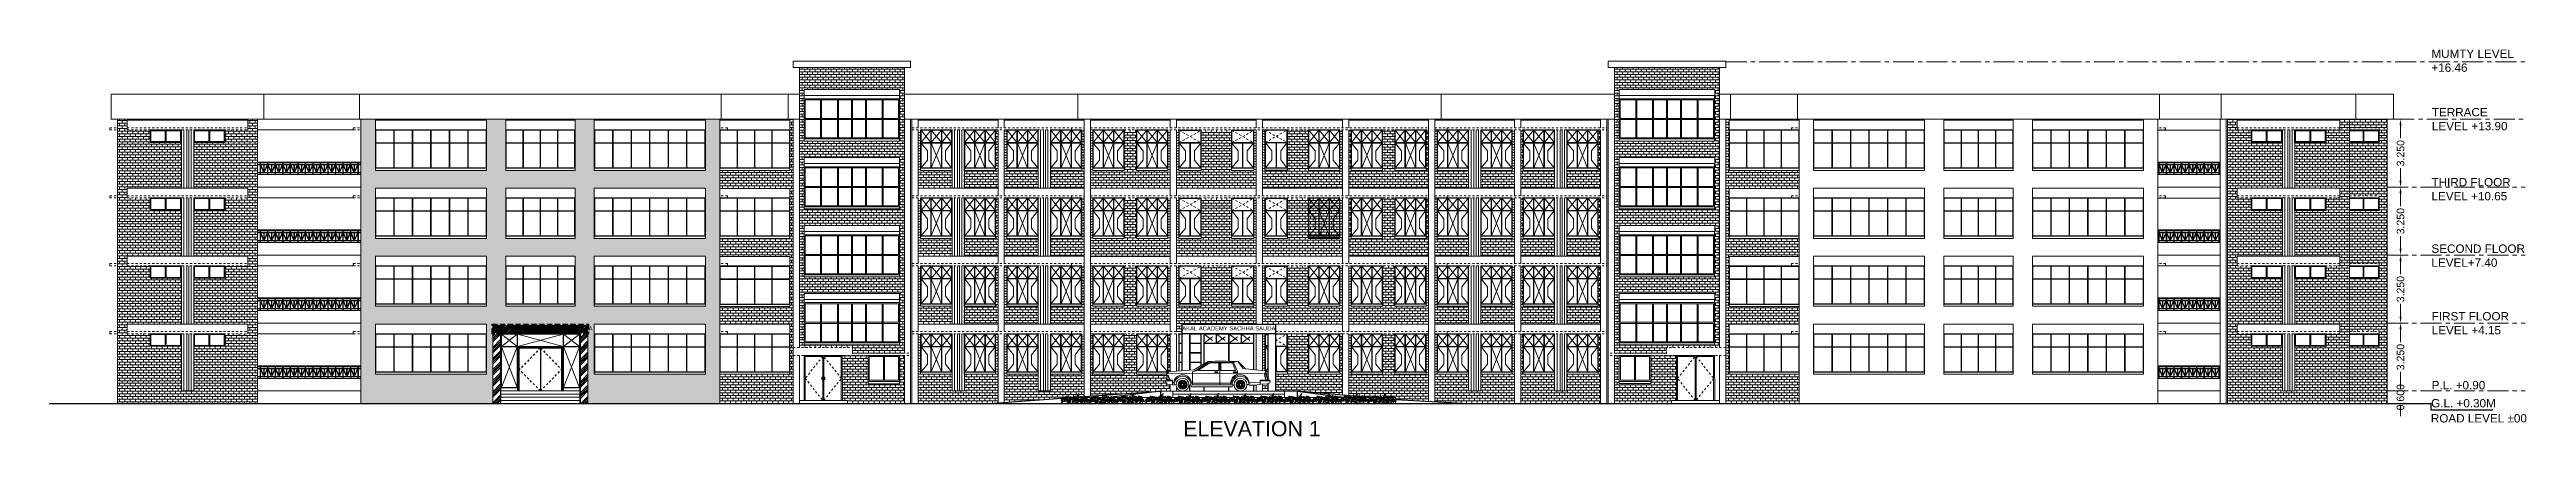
# Model space of a CAD drawing. Header units: millimetres. Extents: x 1898 to 3725, y 783 to 1532.
# Drawn here: x 2270.5 to 2388.9, y 965.8 to 984.3 of the extents above; entities that cross this region are included whole.
import ezdxf

# ---------------------------------------------------------------- set-up
doc = ezdxf.new("R2010")
doc.units = ezdxf.units.MM
for name, pattern in [('CENTER', [2, 1.25, -0.25, 0.25, -0.25]), ('DASHED', [0.75, 0.5, -0.25]), ('DASHED2', [0.375, 0.25, -0.125])]:
    doc.linetypes.add(name, pattern=pattern)
doc.layers.get('0').update_dxf_attribs({"lineweight": 20})
doc.layers.get('Defpoints').update_dxf_attribs({"lineweight": 15})
for name, color, linetype, lineweight in [('Arrow', 1, 'Continuous', 15), ('CLL LEV.', 15, 'Continuous', 18), ('Column', 251, 'Continuous', 30), ('DIM', 6, 'Continuous', 18), ('Dimens', 251, 'Continuous', 18), ('Door', 54, 'Continuous', 18), ('Dotted', 23, 'DASHED', 15), ('E3', 251, 'Continuous', 18), ('ELEV.1', 7, 'Continuous', 20), ('ELEV.2', 250, 'Continuous', 20), ('ELEV.3', 252, 'Continuous', 20), ('ELEV.4', 251, 'Continuous', 18), ('ELEV.5', 250, 'Continuous', 15), ('Fixture', 44, 'Continuous', 13), ('GRID', 134, 'CENTER', 18), ('Hatch', 43, 'Continuous', 13), ('PROJ.', 30, 'DASHED2', 15), ('Railing', 23, 'Continuous', 13), ('RAMP', 213, 'Continuous', 20), ('STAIRS', 10, 'Continuous', 18), ('TEXT', 7, 'Continuous', 15), ('Ventilator', 4, 'DASHED', 18), ('Wall', 7, 'Continuous', 30), ('Window', 150, 'Continuous', 15)]:
    doc.layers.add(name, color=color, linetype=linetype, lineweight=lineweight)
doc.styles.get("Standard").update_dxf_attribs({"font": 'arial.ttf', "height": 0.2})
doc.styles.add('STYLE1', font='arial.ttf', dxfattribs={"width": 0.85})
doc.styles.add('Tabrej', font='arial.ttf')
doc.dimstyles.new('DIMEN', dxfattribs={"dimtxt": 0.3, "dimasz": 0.25, "dimexe": 0.18, "dimexo": 0.0625, "dimgap": 0.09, "dimtad": 0, "dimdec": 3, "dimzin": 0, "dimdsep": 46, "dimtxsty": 'Tabrej', "dimcen": 0, "dimclrd": 256, "dimclre": 256, "dimclrt": 7, "dimadec": 0, "dimazin": 0, "dimtfac": 1, "dimtdec": 3, "dimtofl": 0, "dimtmove": 0, "dimatfit": 1, "dimfxl": 0, "dimtolj": 1, "dimtzin": 0, "dimlwd": -1, "dimlwe": -1, "dimarcsym": 0})
pattern_1 = [(0, (0, 0), (0, 0.127), []), (90, (0, 0), (-0.254, 2e-17), [0.127, -0.127]), (90, (0.127, 0), (-0.254, 2e-17), [-0.127, 0.127])]
pattern_2 = [(0, (2314.1835, 974.45808), (0, 0.127), []), (90, (2314.1835, 974.45808), (-0.254, 2e-17), [0.127, -0.127]), (90, (2314.3105, 974.45808), (-0.254, 2e-17), [-0.127, 0.127])]
pattern_3 = [(0, (2314.1835, 971.20808), (0, 0.127), []), (90, (2314.1835, 971.20808), (-0.254, 2e-17), [0.127, -0.127]), (90, (2314.3105, 971.20808), (-0.254, 2e-17), [-0.127, 0.127])]
pattern_4 = [(0, (2314.1835, 967.95808), (0, 0.127), []), (90, (2314.1835, 967.95808), (-0.254, 2e-17), [0.127, -0.127]), (90, (2314.3105, 967.95808), (-0.254, 2e-17), [-0.127, 0.127])]
pattern_5 = [(0, (2328.4435, 974.45808), (0, 0.127), []), (90, (2328.4435, 974.45808), (-0.254, 2e-17), [0.127, -0.127]), (90, (2328.5705, 974.45808), (-0.254, 2e-17), [-0.127, 0.127])]
pattern_6 = [(0, (2336.6735, 974.45808), (0, 0.127), []), (90, (2336.6735, 974.45808), (-0.254, 2e-17), [0.127, -0.127]), (90, (2336.8005, 974.45808), (-0.254, 2e-17), [-0.127, 0.127])]
pattern_7 = [(0, (2336.6735, 971.20808), (0, 0.127), []), (90, (2336.6735, 971.20808), (-0.254, 2e-17), [0.127, -0.127]), (90, (2336.8005, 971.20808), (-0.254, 2e-17), [-0.127, 0.127])]
pattern_8 = [(0, (2336.6735, 967.95808), (0, 0.127), []), (90, (2336.6735, 967.95808), (-0.254, 2e-17), [0.127, -0.127]), (90, (2336.8005, 967.95808), (-0.254, 2e-17), [-0.127, 0.127])]
pattern_9 = [(0, (2336.6735, 967.40808), (0, 0.127), []), (90, (2336.6735, 967.40808), (-0.254, 2e-17), [0.127, -0.127]), (90, (2336.8005, 967.40808), (-0.254, 2e-17), [-0.127, 0.127])]

msp = doc.modelspace()

# ---------------------------------------------------------------- texts
at = {"layer": 'TEXT', "linetype": 'Continuous', "ltscale": 0.9, "attachment_point": 1, "style": 'Tabrej'}
for s, width, heights, insert, char_height in [('MUMTY LEVEL\\P+16.46', 4.67609, [0], (2384.3156, 984.3397), 0.4), ('TERRACE \\PLEVEL +13.90', 4.723925, [0], (2384.3352, 981.5427), 0.4), ('THIRD FLOOR \\PLEVEL +10.65', 6.854464, [0], (2384.319, 978.1941), 0.4), ('SECOND FLOOR \\PLEVEL+7.40', 7.064746, [0], (2384.3168, 975.0157), 0.4), ('AKAL ACADEMY SACHHA SAUDA ', 9.311639, [0.1169], (2324.6019, 971.1063), 0.2), ('FIRST FLOOR \\PLEVEL +4.15', 6.877211, [0], (2384.3303, 971.7831), 0.4), ('G.L. +0.30M', 3.966251, [0], (2384.3035, 967.624), 0.4), ('P.L. +0.90', 4.448638, [0], (2384.3274, 968.4874), 0.4), ('ROAD LEVEL %%P00', 4.597601, [0], (2384.2888, 966.9025), 0.4)]:
    msp.add_mtext_dynamic_manual_height_columns(s, width=width, gutter_width=24, heights=heights, dxfattribs=dict(at, insert=insert, char_height=char_height))
at = {"layer": 'TEXT', "insert": (2324.6487, 966.5729), "char_height": 0.73, "attachment_point": 1}
msp.add_mtext_dynamic_manual_height_columns('ELEVATION 1', width=6.659393, gutter_width=12.5, heights=[0], dxfattribs=at)

# ---------------------------------------------------------------- blocks, each defined once
blk = doc.blocks.new('A$C510C2C19')
at = {"color": 94}
for points in [[(15, 109, -0.4141998), (30, 108), (54, 93, -0.1230927), (30, 80, 0.1563873), (3, 53), (0, 51)], [(4, 54, 0.0849762), (54, 60, -0.5604553), (55, 32, 0.1220093), (46, 17)], [(26, 113), (55, 124, -0.2736969), (78, 111, -0.2360535), (88, 101), (89, 97)], [(234, 302, 0.4141998), (235, 312, -0.4726868), (258, 358, -0.5300903), (286, 312, 0.2607269), (285, 296), (286, 294)], [(241, 283, 0.4423676), (251, 264), (253, 263)], [(333, 116, 0.0905762), (286, 115, -0.0062714), (259, 113), (254, 125), (291, 152), (345, 154), (368, 145, 0.0682983), (378, 130), (396, 128), (399, 129), (400, 126), (427, 106, -0.125), (453, 99), (450, 88)], [(342, 155, 0.1800385), (317, 176, 0.0394287), (285, 195), (276, 195)], [(289, 328, -0.3287201), (411, 315), (349, 314), (339, 304)], [(371, 123), (336, 114), (291, 50), (299, 27, -0.0252686), (364, 76)], [(377, 130, 0.2093353), (367, 100, 0.0451355), (365, 75), (403, 26), (410, 24, 0.1185303), (426, 94), (425, 106)], [(377, 168, -0.2402954), (368, 147), (367, 146)], [(484, 118, 0.0111084), (449, 154, 0.1712799), (387, 164, -0.4599304), (373, 170, -0.1704712), (384, 198, -0.2982178), (425, 204), (435, 204)], [(490, 308), (470, 318, 0.3266449), (448, 331), (400, 335)], [(468, 134, -0.1622772), (433, 140), (403, 136), (401, 132)], [(496, 269), (462, 249), (435, 203), (441, 186, 0.0191498), (516, 218), (523, 227)], [(436, 106, 0.1300507), (454, 83, -0.1783447), (463, 69)], [(541, 218, 0.0290375), (517, 224, 0.1452179), (481, 207), (477, 206)], [(499, 327), (533, 300, -0.1382141), (503, 290)], [(527, 109, -0.4141998), (541, 108), (566, 93, -0.1230927), (541, 80, 0.1563873), (514, 53), (511, 51)], [(570, 300), (576, 240, -0.1285553), (534, 191, -0.5661774), (521, 200), (515, 216)], [(516, 54, 0.0849762), (565, 60, -0.5604553), (567, 32, 0.1220093), (557, 17)], [(589, 206, 0.0466614), (592, 223, 0.0792542), (581, 240, 0.1082458), (535, 263, 0.2528076), (533, 248, 0.0637054), (541, 219, 0.0990143), (547, 212), (557, 203)], [(538, 113), (567, 124, -0.2736969), (590, 111, -0.2360535), (599, 101), (601, 97)], [(606, 200), (589, 204), (578, 198, 0.171524), (552, 240), (546, 244)], [(813, 204, -0.1094055), (803, 176, 0.0332947), (778, 152), (775, 146, 0.2018585), (708, 154, 0.0598907), (670, 146), (667, 148, -0.3820496), (659, 139, -0.3102112), (620, 126, 0.2503662), (597, 106)], [(635, 124), (619, 93, -0.0915222), (623, 69), (671, 66)], [(622, 88), (660, 87), (677, 71, 0.5), (677, 65), (712, 45, 0.1622772), (718, 49), (719, 47), (736, 38), (714, 14), (721, 6, -0.6276703), (757, 5), (758, 6)], [(790, 363), (710, 363, 0.1898651), (656, 336), (641, 323, 0.2635345), (651, 294, 0.1331787), (664, 281, -0.390976), (687, 271), (696, 262)], [(647, 300, -0.1100311), (705, 284, -0.37883), (728, 286), (732, 284)], [(662, 281, 0.1893768), (671, 233), (667, 200), (650, 188), (650, 186)], [(681, 240, -0.0299683), (670, 247, 0.3027649), (666, 248, 0.0990143), (663, 243), (682, 221), (683, 220), (695, 204), (694, 202)], [(818, 321, -0.2100983), (763, 295, 0.0803528), (712, 271, 0.3064575), (691, 249), (680, 235), (671, 235)], [(834, 255), (780, 220, -0.1012421), (749, 215), (709, 204, -0.1899414), (687, 212, -0.2642517), (681, 231), (681, 235)], [(706, 73, 0.1622772), (710, 86, 0.1230927), (717, 91, -0.3458557), (740, 82, 0.2360535), (763, 76, 0.3081207), (798, 68, -0.1741486), (809, 54), (834, 31)], [(714, 279, -0.2064972), (726, 246, 0.0758209), (729, 237), (723, 221)], [(766, 257, -0.1381683), (729, 216), (723, 219), (720, 212)], [(729, 238, 0.0102997), (771, 264, -0.4141998), (776, 262, -0.1055145), (769, 240, -0.1699219), (757, 216), (756, 214)], [(775, 263, -0.0128174), (745, 243), (740, 240)], [(750, 335, -0.0218506), (818, 322, 0.0990143), (830, 321, -0.5743561), (840, 305, -0.0910645), (834, 259, 0.0453491), (853, 217, 0.1364899), (875, 190), (889, 185)], [(755, 215, 0.1478882), (779, 196, -0.5489349), (787, 195, 0.055481), (823, 176), (847, 186), (855, 180)], [(757, 0, -0.2976074), (767, 14, -0.1166229), (789, 15), (790, 14)], [(777, 147, 0.0542603), (770, 114), (777, 109), (781, 111)], [(771, 38, -0.1242523), (837, 26), (837, 27), (849, 11)], [(784, 222), (813, 204, -0.1488037), (855, 210)], [(795, 365, 0.3490143), (796, 385, -0.0941925), (792, 403, -0.1090698), (854, 480), (857, 477, 0.2295837), (848, 344, -0.1007233), (852, 326), (841, 317)], [(870, 191, 0.1895599), (852, 170), (843, 146)], [(853, 327, -0.3046265), (896, 295, -0.0278778), (918, 258), (922, 227), (903, 195)], [(925, 180, -0.068573), (897, 169), (860, 140), (857, 140)], [(1023, 261), (996, 286, 0.203949), (973, 329, 0.1573639), (937, 347), (908, 329, -0.2360535), (907, 326), (886, 311)], [(898, 172, -0.1503601), (893, 184), (902, 191, 0.0704041), (964, 169, 0.3343201), (981, 172, -0.0482635), (1009, 183), (1032, 180)], [(908, 327), (996, 289, -0.0890198), (981, 255, 0.5173035), (988, 241), (1009, 241)], [(923, 229, -0.052948), (965, 203), (967, 200)], [(1003, 222, 0.383606), (965, 177), (963, 172)], [(983, 97, -0.2284851), (1014, 124, -0.1534119), (1069, 131, -0.0347595), (1091, 134, -0.1360779), (1098, 108, 0.2268219), (1100, 94, 0.1686554), (1140, 21, 0.1669769), (1160, 61, 0.1320343), (1154, 112, -0.4141998), (1165, 117, -0.1761169), (1223, 79, 0.3333282), (1230, 98, 0.3702545), (1152, 150, 0.0415802), (1110, 148), (1097, 144)], [(1214, 191, -0.3287201), (1335, 179), (1274, 178), (1264, 168)], [(1284, 119, -0.1894989), (1246, 49), (1223, 121)], [(1229, 154, -0.3012085), (1254, 165, -0.1457977), (1299, 153, -0.0982666), (1350, 117), (1366, 86)], [(1271, 120, -0.5870667), (1286, 122, 0.0252075), (1368, 82), (1369, 79)]]:
    blk.add_lwpolyline(points, format="xyb", dxfattribs=at)
at = {"color": 61}
for points in [[(260, 161, 0.2284851), (229, 188, 0.1534119), (173, 195, 0.0347595), (152, 197, 0.1360779), (144, 172, -0.2268219), (143, 157, -0.1686554), (103, 85, -0.1669769), (83, 125, -0.1320343), (88, 176, 0.4141998), (78, 181, 0.1761169), (20, 143, -0.3333282), (13, 162, -0.3702545), (91, 214, -0.0415802), (133, 212), (146, 208)], [(131, 235, 0.0395203), (98, 260, 0.2571411), (66, 255, -0.03508), (81, 218), (79, 214)], [(151, 202, -0.4490509), (152, 211, 0.1254425), (163, 233), (204, 266, 0.4010468), (135, 240, 0.1637726), (127, 216)], [(144, 161, 0.0246277), (194, 96), (205, 88)], [(161, 226, -0.0328827), (210, 220), (234, 203)], [(175, 195), (204, 145, -0.1722107), (206, 95), (201, 91)], [(422, 204), (375, 168, -0.1428528), (354, 179), (309, 211, 0.2175751), (301, 232, -0.3865967), (303, 241, -0.2095642), (293, 269, -0.5681763), (326, 277, -0.5871735), (337, 256)], [(470, 317), (404, 290), (388, 277), (370, 287, -0.4728851), (407, 293)], [(463, 250, 0.212204), (444, 254), (409, 253, -0.7207489), (384, 258), (388, 275)], [(536, 191, 0.1046448), (563, 124)], [(567, 222, 0.1886749), (596, 201), (602, 201)], [(589, 250, 0.0675812), (575, 261), (571, 261)], [(576, 249, -0.0855103), (593, 227, 0.4141998), (604, 221, 0.1739502), (613, 203, -0.18573), (651, 184), (665, 151)], [(579, 122), (605, 180, -0.1871643), (660, 146), (664, 146)], [(593, 223, 0.0430603), (606, 234, 0.1560059), (601, 251, 0.1357422), (598, 256), (589, 250, -0.1135406), (586, 238), (585, 237)], [(610, 204, 0.5146179), (604, 191), (604, 182)], [(629, 233, 0.2579193), (619, 224), (618, 223)], [(675, 149, -0.0553741), (688, 180, 0.0503235), (716, 195, -0.2203522), (756, 179), (777, 157)], [(693, 207, 0.0336914), (681, 188), (687, 180)], [(784, 101, -0.350769), (791, 120, -0.2224884), (846, 145, -0.0622559), (855, 139), (843, 111, -0.4364777), (844, 98)], [(973, 168, -0.007782), (1017, 114, -0.2723083), (1001, 33, -0.0341644), (963, 95), (956, 154, 0.0470581), (926, 129, -0.1582489), (861, 104), (847, 103)], [(925, 127, -0.29039), (920, 104, 0.2879944), (933, 26), (948, 45, -0.1192932), (966, 88)], [(1040, 269, 0.3663025), (1005, 197), (1006, 183)], [(1106, 267), (1104, 262, 0.41008), (1076, 225, -0.1488037), (1054, 197, -0.0875549), (1034, 180), (1105, 106), (1018, 121), (1015, 118)], [(1104, 262), (1138, 211, -0.1078033), (1200, 146, 0.2309875), (1174, 259), (1133, 290), (1119, 291), (1107, 277, -0.0515747), (1063, 302), (1018, 302)], [(1064, 302, 0.4141998), (1065, 312, -0.4726868), (1089, 358, -0.5300903), (1116, 312, 0.2607269), (1116, 296), (1116, 294)], [(1135, 213, -0.1894989), (1097, 143), (1074, 214)], [(1120, 328, -0.3287201), (1241, 315), (1180, 314), (1170, 304)], [(1135, 290, -0.3012085), (1161, 301, -0.1457977), (1206, 289, -0.0982666), (1256, 254), (1272, 222)], [(1178, 256, -0.5870667), (1192, 258, 0.0252075), (1274, 218), (1276, 215)]]:
    blk.add_lwpolyline(points, format="xyb", dxfattribs=at)
at = {"color": 94}
for points in [[(62, 42), (86, 38)], [(241, 271), (207, 266)], [(236, 186), (236, 202), (254, 212)], [(299, 235), (269, 237)], [(293, 262), (282, 262)], [(309, 210), (290, 197)], [(487, 287), (417, 270), (410, 266)], [(518, 203), (520, 204)], [(573, 42), (597, 38)], [(705, 284), (708, 273)], [(710, 89), (708, 94), (717, 93), (717, 91)], [(711, 204), (714, 195)], [(748, 76), (747, 60), (722, 56), (720, 52)], [(741, 213), (729, 195)], [(766, 216), (752, 186)], [(788, 219), (782, 198)], [(782, 38), (784, 17)], [(966, 168), (957, 157)]]:
    blk.add_lwpolyline(points, dxfattribs=at)
at = {"color": 61}
for points in [[(324, 277), (308, 260), (298, 261)], [(576, 241), (584, 241)], [(597, 222), (582, 207)], [(606, 233), (623, 231)], [(643, 206), (651, 207)], [(668, 201), (679, 191)], [(1070, 296), (1036, 281)]]:
    blk.add_lwpolyline(points, dxfattribs=at)
blk = doc.blocks.new('A$C0AAE48A9')
at = {"linetype": 'ByBlock'}
for p, q in [((1025, 942), (800, 720)), ((869, 736), (1029, 926)), ((1029, 926), (1014, 931)), ((1025, 942), (1064, 954)), ((1064, 954), (1103, 956)), ((1120, 672), (1216, 912)), ((1216, 912), (1600, 912)), ((1600, 912), (1600, 672)), ((1664, 672), (1664, 912)), ((1664, 912), (1952, 912)), ((2336, 672), (1952, 912)), ((2464, 688), (2000, 960)), ((2019, 949), (2000, 928)), ((2000, 928), (2400, 672)), ((16, 352), (0, 336)), ((0, 336), (16, 272)), ((320, 352), (16, 352)), ((16, 272), (96, 240)), ((156, 639), (80, 352)), ((96, 240), (304, 224)), ((172, 560), (128, 355)), ((135, 560), (172, 560)), ((800, 720), (176, 661)), ((304, 224), (480, 192)), ((680, 192), (480, 192)), ((688, 215), (680, 192)), ((818, 739), (869, 736)), ((1600, 672), (1120, 672)), ((1232, 208), (1232, 144)), ((1232, 144), (2547, 144)), ((2336, 672), (1664, 672)), ((2400, 672), (2464, 688)), ((3270, 625), (2464, 688)), ((2547, 144), (2560, 208)), ((3104, 190), (3328, 224)), ((3104, 208), (3104, 190)), ((3152, 352), (3360, 352)), ((3307, 496), (3256, 368)), ((3256, 368), (3330, 368)), ((3343, 574), (3288, 618)), ((3341, 496), (3307, 496)), ((3328, 352), (3344, 512)), ((3376, 288), (3328, 224)), ((3344, 512), (3353, 539)), ((3360, 352), (3392, 336)), ((3392, 336), (3376, 288))]:
    blk.add_line(p, q, dxfattribs=at)
for p, q in [((1056, 632), (1184, 928)), ((1152, 928), (1952, 928)), ((1632, 624), (1632, 928)), ((2400, 656), (1952, 928)), ((0, 336), (320, 320)), ((144, 576), (192, 576)), ((192, 576), (144, 352)), ((3337, 560), (240, 576)), ((320, 352), (320, 224)), ((624, 272), (320, 288)), ((678, 270), (624, 272)), ((752, 210), (688, 215)), ((912, 208), (832, 208)), ((914, 223), (838, 248)), ((914, 193), (838, 168)), ((921, 236), (856, 283)), ((921, 180), (856, 133)), ((932, 247), (885, 312)), ((932, 169), (885, 104)), ((945, 254), (920, 330)), ((945, 162), (920, 86)), ((960, 256), (960, 336)), ((960, 160), (960, 80)), ((975, 254), (1000, 330)), ((975, 162), (1000, 86)), ((988, 247), (1035, 312)), ((988, 169), (1035, 104)), ((999, 236), (1064, 283)), ((999, 180), (1064, 133)), ((1006, 223), (1082, 248)), ((1006, 193), (1082, 168)), ((1008, 208), (1088, 208)), ((1056, 549), (1056, 632)), ((1088, 592), (1088, 624)), ((1088, 624), (1184, 624)), ((1184, 592), (1088, 592)), ((1232, 192), (1167, 192)), ((1184, 624), (1184, 592)), ((1260, 256), (1242, 257)), ((2480, 256), (1260, 256)), ((1276, 208), (1276, 256)), ((1276, 208), (2512, 208)), ((1632, 624), (1632, 208)), ((1696, 592), (1696, 624)), ((1696, 624), (1792, 624)), ((1792, 592), (1696, 592)), ((1792, 624), (1792, 592)), ((2512, 624), (2400, 656)), ((2548, 258), (2480, 256)), ((2512, 624), (2512, 208)), ((2624, 194), (2560, 194)), ((2784, 208), (2704, 208)), ((2786, 223), (2710, 248)), ((2786, 193), (2710, 168)), ((2793, 236), (2728, 283)), ((2793, 180), (2728, 133)), ((2804, 247), (2757, 312)), ((2804, 169), (2757, 104)), ((2817, 254), (2792, 330)), ((2817, 162), (2792, 86)), ((2832, 256), (2832, 336)), ((2832, 160), (2832, 80)), ((2847, 254), (2872, 330)), ((2847, 162), (2872, 86)), ((2860, 247), (2907, 312)), ((2860, 169), (2907, 104)), ((2871, 236), (2936, 283)), ((2871, 180), (2936, 133)), ((2878, 223), (2954, 248)), ((2878, 193), (2954, 168)), ((2880, 208), (2960, 208)), ((3104, 223), (3040, 220)), ((3152, 271), (3116, 267)), ((3152, 352), (3152, 197)), ((3392, 336), (3152, 320)), ((3296, 512), (3232, 352)), ((3344, 512), (3296, 512))]:
    blk.add_line(p, q)
for centre, radius in [((960, 208), 208), ((960, 208), 145), ((960, 208), 35.8), ((2832, 208), 208), ((2832, 208), 145), ((2832, 208), 35.8)]:
    blk.add_circle(centre, radius, dxfattribs=at)
for centre, radius in [((960, 208), 128), ((960, 208), 48), ((2832, 208), 128), ((2832, 208), 48)]:
    blk.add_circle(centre, radius)
for centre, radius, start, end in [((1607, -10716), 11682, 88.07127, 92.4702), ((187, 631), 32, 108.43495, 165.25644), ((960, 208), 272, 0, 178.51337), ((2832, 208), 272, 0, 180), ((3268, 593), 32, 51.34019, 85.51539), ((3323, 549), 32, 341.56505, 51.34019)]:
    blk.add_arc(centre, radius, start, end, dxfattribs=at)
for centre, radius, start, end in [((960, 246), 283, 2.34836, 174.95586), ((959, 245), 319, 1.94327, 72.22854), ((2832, 244), 284, 4.6601, 177.29437)]:
    blk.add_arc(centre, radius, start, end)
blk = doc.blocks.new('porch elevation')
for p, q in [((13.44, 0.6), (6.9, 0.6)), ((7.5, 0.3), (7.5, 0.6)), ((12.84, 0.6), (12.84, 0.3))]:
    blk.add_line(p, q)
at = {"layer": 'Arrow'}
blk.add_line((2.2, 0), (18.14, 0), dxfattribs=at)
at = {"layer": 'Column'}
for p, q in [((7.92, 3.81), (7.92, 3.6)), ((7.92, 3.81), (12.4, 3.81)), ((7.92, 3.6), (7.92, 1.57)), ((12.4, 3.81), (12.4, 0.6)), ((7.92, 3.35), (12.4, 3.35)), ((8.29, 3.35), (8.29, 1.6)), ((12.04, 3.35), (12.04, 1.12)), ((8.29, 0.88), (8.29, 0.6)), ((12.04, 0.97), (12.04, 0.6))]:
    blk.add_line(p, q, dxfattribs=at)
at = {"layer": 'Railing'}
for p, q in [((2.2, 0.3), (18.14, 0.3)), ((2.2, 0.3), (2.2, 0)), ((18.14, 0.3), (18.14, 0))]:
    blk.add_line(p, q, dxfattribs=at)
at = {"layer": 'RAMP', "lineweight": 30}
for p, q in [((-1.29, 0.01), (2.2, 0.26)), ((3.12, 0.33), (3.21, 0.33)), ((3.26, 0.34), (6.9, 0.6)), ((6.9, 0.6), (4.69, 0.32)), ((6.9, 0.6), (6.9, 0.3)), ((13.44, 0.6), (18.14, 0)), ((16.89, 0.3), (13.44, 0.6)), ((13.44, 0.6), (13.44, 0.3)), ((21.63, 0), (18.14, 0.19))]:
    blk.add_line(p, q, dxfattribs=at)
at = {"layer": 'STAIRS'}
for p, q in [((7.5, 0.45), (12.84, 0.45)), ((7.5, 0.3), (12.84, 0.3)), ((8.67, 0.6), (11.67, 0.6)), ((8.67, 0), (12.84, 0))]:
    blk.add_line(p, q, dxfattribs=at)
at = {"xscale": 0.001, "yscale": 0.001, "zscale": 0.001}
for p in [(2.15, 0), (3.47, -0.01), (4.79, 0.01), (6.18, 0), (7.51, 0), (8.83, 0), (10.14, 0.01), (11.47, 0.01), (12.8, 0), (14.15, 0), (15.47, 0.02), (16.8, 0.01)]:
    blk.add_blockref('A$C510C2C19', p, dxfattribs=at)
at = {"layer": 'Arrow', "xscale": -0.001480067731664147, "yscale": 0.001480067731664147, "zscale": 0.001480067731664147}
blk.add_blockref('A$C0AAE48A9', (12.15, 0.6), dxfattribs=at)
blk = doc.blocks.new('STAIR WINDOW')
at = {"layer": 'CLL LEV.', "linetype": 'Continuous'}
blk.add_lwpolyline([(12653.34, -1054.12), (12648.78, -1054.12), (12648.78, -1054.02), (12653.34, -1054.02)], close=True, dxfattribs=at)
at = {"layer": 'PROJ.', "linetype": 'Continuous'}
for p, q in [((12648.78, -1052.1), (12648.78, -1051.95)), ((12653.34, -1051.95), (12648.78, -1051.95)), ((12653.34, -1052.1), (12648.78, -1052.1)), ((12653.34, -1051.95), (12653.34, -1052.1))]:
    blk.add_line(p, q, dxfattribs=at)
at = {"layer": 'Window', "linetype": 'Continuous'}
for p, q in [((12649.57, -1053.97), (12649.57, -1052.15)), ((12649.62, -1053.97), (12649.62, -1052.15)), ((12650.37, -1053.97), (12650.37, -1052.15)), ((12650.42, -1053.97), (12650.42, -1052.15)), ((12651.04, -1053.97), (12651.04, -1052.15)), ((12651.09, -1053.97), (12651.09, -1052.15)), ((12651.71, -1053.97), (12651.71, -1052.15)), ((12651.76, -1053.97), (12651.76, -1052.15)), ((12652.51, -1053.97), (12652.51, -1052.15)), ((12652.56, -1053.97), (12652.56, -1052.15)), ((12648.83, -1053.04), (12653.29, -1053.04)), ((12648.83, -1053.09), (12653.29, -1053.09))]:
    blk.add_line(p, q, dxfattribs=at)
blk.add_lwpolyline([(12648.78, -1052.1), (12653.34, -1052.1), (12653.34, -1054.02), (12648.78, -1054.02)], close=True, dxfattribs=at)
for points in [[(12648.83, -1053.04), (12648.83, -1052.15), (12653.29, -1052.15), (12653.29, -1053.04)], [(12653.29, -1053.09), (12653.29, -1053.97), (12648.83, -1053.97), (12648.83, -1053.09)]]:
    blk.add_lwpolyline(points, dxfattribs=at)
blk = doc.blocks.new('DRTY')
at = {"layer": 'ELEV.1', "color": 251, "ltscale": 0.05}
for p, q in [((-0.12, 3.7), (-0.12, 3.65)), ((0, 3.7), (0, 3.65)), ((0.35, 3.7), (0.35, 3.65)), ((0.47, 3.7), (0.47, 3.65)), ((-0.12, 3.19), (-0.12, 0.4)), ((0, 3.19), (0, 0.4)), ((0.35, 3.19), (0.35, 0.4)), ((0.47, 3.19), (0.47, 0.4)), ((-0.12, -0.06), (-0.12, -2.85)), ((0, -0.06), (0, -2.85)), ((0.35, -0.06), (0.35, -2.85)), ((0.47, -0.06), (0.47, -2.85)), ((-0.12, -3.31), (-0.12, -6.1)), ((0, -3.31), (0, -6.1)), ((0.35, -3.31), (0.35, -6.1)), ((0.47, -3.31), (0.47, -6.1)), ((-0.12, -6.56), (-0.12, -9.29)), ((0, -6.56), (0, -9.29)), ((0.35, -6.56), (0.35, -9.29)), ((0.47, -6.56), (0.47, -9.29)), ((-0.12, -9.29), (-0.12, -9.29)), ((-0.12, -9.29), (0.47, -9.29))]:
    blk.add_line(p, q, dxfattribs=at)
at = {"layer": 'Fixture', "ltscale": 0.05}
for p, q in [((0.11, 3.7), (0.11, 3.65)), ((0.21, 3.7), (0.21, 3.65)), ((0.11, 3.19), (0.11, 0.4)), ((0.21, 3.19), (0.21, 0.4)), ((0.11, -0.06), (0.11, -2.85)), ((0.21, -0.06), (0.21, -2.85)), ((0.11, -3.31), (0.11, -6.1)), ((0.21, -3.31), (0.21, -6.1)), ((0.11, -6.56), (0.11, -9.29)), ((0.21, -6.56), (0.21, -9.29)), ((0.11, -9.29), (0.21, -9.29))]:
    blk.add_line(p, q, dxfattribs=at)
blk = doc.blocks.new('WIN')
at = {"layer": 'CLL LEV.'}
for p, q in [((0, 0), (0, -0.1)), ((1.5, 0), (1.5, -0.1)), ((0, -0.1), (1.5, -0.1))]:
    blk.add_line(p, q, dxfattribs=at)
at = {"layer": 'Dotted', "ltscale": 130}
for p, q in [((0.02, 1.82), (0.49, 1.23)), ((0.02, 1.23), (0.49, 1.82)), ((0.32, 0.83), (0.02, 1.21)), ((0.51, 1.82), (0.99, 1.23)), ((0.51, 1.23), (0.99, 1.82)), ((0.51, 1.21), (0.99, 0.02)), ((0.51, 0.02), (0.99, 1.21)), ((1.01, 1.82), (1.48, 1.23)), ((1.01, 1.23), (1.48, 1.82)), ((1.18, 0.83), (1.48, 1.21)), ((0.32, 0.39), (0.02, 0.02)), ((0.32, 0.83), (0.32, 0.39)), ((1.18, 0.83), (1.18, 0.39)), ((1.18, 0.39), (1.48, 0.02))]:
    blk.add_line(p, q, dxfattribs=at)
at = {"layer": 'Window'}
for p, q in [((0, 1.84), (0, 0)), ((0, 1.84), (1.5, 1.84)), ((0.02, 1.82), (0.02, 1.23)), ((0.02, 1.82), (1.48, 1.82)), ((0.02, 1.23), (0.49, 1.23)), ((0.02, 1.21), (0.49, 1.21)), ((0.02, 1.21), (0.02, 0.02)), ((0.49, 1.82), (0.49, 1.23)), ((0.49, 1.21), (0.49, 0.02)), ((0.51, 1.82), (0.51, 1.23)), ((0.51, 1.23), (0.99, 1.23)), ((0.51, 1.21), (0.99, 1.21)), ((0.51, 1.21), (0.51, 0.02)), ((0.99, 1.82), (0.99, 1.23)), ((0.99, 1.21), (0.99, 0.02)), ((1.01, 1.82), (1.01, 1.23)), ((1.01, 1.23), (1.48, 1.23)), ((1.01, 1.21), (1.48, 1.21)), ((1.01, 1.21), (1.01, 0.02)), ((1.48, 1.82), (1.48, 1.23)), ((1.48, 1.21), (1.48, 0.02)), ((1.5, 1.84), (1.5, 0)), ((0, 0), (1.5, 0)), ((0.02, 0.02), (0.49, 0.02)), ((0.51, 0.02), (0.99, 0.02)), ((1.01, 0.02), (1.48, 0.02))]:
    blk.add_line(p, q, dxfattribs=at)
blk = doc.blocks.new('SING WIN')
at = {"layer": 'CLL LEV.'}
for p, q in [((0, 0), (0, -0.1)), ((1.07, 0), (1.07, -0.1)), ((1.07, -0.1), (0, -0.1))]:
    blk.add_line(p, q, dxfattribs=at)
at = {"layer": 'Dotted', "ltscale": 0.05}
for p, q in [((0.02, 1.81), (1.05, 1.23)), ((0.02, 1.23), (1.05, 1.81))]:
    blk.add_line(p, q, dxfattribs=at)
at = {"layer": 'Dotted'}
for p, q in [((0.02, 1.21), (0.32, 0.83)), ((1.05, 1.21), (0.75, 0.83)), ((0.32, 0.39), (0.02, 0.02)), ((0.32, 0.83), (0.32, 0.39)), ((0.75, 0.83), (0.75, 0.39)), ((0.75, 0.39), (1.05, 0.02))]:
    blk.add_line(p, q, dxfattribs=at)
at = {"layer": 'Window'}
for p, q in [((0.02, 1.23), (1.05, 1.23)), ((0.02, 1.21), (1.05, 1.21)), ((0.53, 1.21), (0.53, 0.02)), ((0.55, 1.21), (0.55, 0.02))]:
    blk.add_line(p, q, dxfattribs=at)
for points in [[(0, 1.83), (1.07, 1.83), (1.07, 0), (0, 0)], [(0.02, 1.81), (1.05, 1.81), (1.05, 0.02), (0.02, 0.02)]]:
    blk.add_lwpolyline(points, close=True, dxfattribs=at)
blk = doc.blocks.new('GLAZING 1')
at = {"layer": 'CLL LEV.'}
blk.add_line((0, 0.1), (3.35, 0.1), dxfattribs=at)
at = {"layer": 'PROJ.'}
for p in [(0.83, 0.97), (1.66, 0.97), (2.49, 0.97)]:
    blk.add_point(p, dxfattribs=at)
at = {"layer": 'Window'}
for p, q in [((0.02, 1.32), (3.33, 1.32)), ((0.02, 1.3), (3.33, 1.3)), ((0.83, 1.32), (0.83, 1.92)), ((0.83, 1.3), (0.83, 0.12)), ((0.85, 1.32), (0.85, 1.92)), ((0.85, 1.3), (0.85, 0.12)), ((1.66, 1.32), (1.66, 1.92)), ((1.66, 1.3), (1.66, 0.12)), ((1.68, 1.32), (1.68, 1.92)), ((1.68, 1.3), (1.68, 0.12)), ((2.49, 1.32), (2.49, 1.92)), ((2.49, 1.3), (2.49, 0.12)), ((2.51, 1.32), (2.51, 1.92)), ((2.51, 1.3), (2.51, 0.12))]:
    blk.add_line(p, q, dxfattribs=at)
blk.add_lwpolyline([(3.35, 0.1), (0, 0.1), (0, 1.94), (3.35, 1.94), (3.35, 0.1)], dxfattribs=at)
blk.add_lwpolyline([(3.33, 0.12), (0.02, 0.12), (0.02, 1.92), (3.33, 1.92)], close=True, dxfattribs=at)
blk = doc.blocks.new('GLAZING 2')
at = {"layer": 'Window'}
for p, q in [((-0.02, 1.2), (5.27, 1.2)), ((0.86, 1.2), (0.86, 1.8)), ((0.88, 1.2), (0.88, 1.8)), ((1.74, 1.2), (1.74, 1.8)), ((1.76, 1.2), (1.76, 1.8)), ((2.62, 1.2), (2.62, 1.8)), ((2.64, 1.2), (2.64, 1.8)), ((3.51, 1.2), (3.51, 1.8)), ((3.53, 1.2), (3.53, 1.8)), ((4.39, 1.2), (4.39, 1.8)), ((4.41, 1.2), (4.41, 1.8)), ((-0.02, 1.18), (5.27, 1.18)), ((0.86, 1.18), (0.86, 0)), ((0.88, 1.18), (0.88, 0)), ((1.74, 1.18), (1.74, 0)), ((1.76, 1.18), (1.76, 0)), ((2.62, 1.18), (2.62, 0)), ((2.64, 1.18), (2.64, 0)), ((3.51, 1.18), (3.51, 0)), ((3.53, 1.18), (3.53, 0)), ((4.39, 1.18), (4.39, 0)), ((4.41, 1.18), (4.41, 0))]:
    blk.add_line(p, q, dxfattribs=at)
blk.add_lwpolyline([(-0.02, -0.02), (-0.02, 1.82), (5.29, 1.82), (5.29, -0.02), (-0.02, -0.02)], dxfattribs=at)
blk.add_lwpolyline([(0, 0), (0, 1.8), (5.27, 1.8), (5.27, 0)], close=True, dxfattribs=at)
blk = doc.blocks.new('GLAZING 3')
at = {"layer": 'Window'}
for p, q in [((0.02, 1.22), (3.29, 1.22)), ((0.02, 1.2), (3.29, 1.2)), ((0.82, 1.82), (0.82, 1.22)), ((0.82, 1.2), (0.82, 0.02)), ((0.84, 1.82), (0.84, 1.22)), ((0.84, 1.2), (0.84, 0.02)), ((1.64, 1.82), (1.64, 1.22)), ((1.64, 1.2), (1.64, 0.02)), ((1.66, 1.82), (1.66, 1.22)), ((1.66, 1.2), (1.66, 0.02)), ((2.47, 1.82), (2.47, 1.22)), ((2.47, 1.2), (2.47, 0.02)), ((2.49, 1.82), (2.49, 1.22)), ((2.49, 1.2), (2.49, 0.02))]:
    blk.add_line(p, q, dxfattribs=at)
for points in [[(0, 1.84), (3.31, 1.84), (3.31, 0), (0, 0)], [(0.02, 1.82), (3.29, 1.82), (3.29, 0.02), (0.02, 0.02)]]:
    blk.add_lwpolyline(points, close=True, dxfattribs=at)
blk = doc.blocks.new('*D93')
at = {"layer": 'Defpoints', "color": 0, "lineweight": 15, "transparency": 16777216}
for p in [(2382.72, 968.01), (2382.72, 967.41), (2382.84, 968.01)]:
    blk.add_point(p, dxfattribs=at)
at = {"layer": 'DIM', "transparency": 16777216}
for p, q in [((2382.84, 968.31), (2382.84, 968.61)), ((2382.79, 968.01), (2383.05, 968.01)), ((2382.79, 967.41), (2383.05, 967.41)), ((2382.84, 967.11), (2382.84, 966.81))]:
    blk.add_line(p, q, dxfattribs=at)
at = {"layer": 'DIM', "lineweight": 15, "transparency": 16777216}
for points in [[(2382.79, 968.31), (2382.89, 968.31), (2382.84, 968.01)], [(2382.79, 967.11), (2382.89, 967.11), (2382.84, 967.41)]]:
    blk.add_solid(points, dxfattribs=at)
at = {"layer": 'DIM', "color": 7, "transparency": 16777216, "insert": (2382.84, 967.71), "char_height": 0.36, "attachment_point": 5, "rotation": 90, "style": 'Tabrej'}
blk.add_mtext('\\A1;0.600', dxfattribs=at)
blk = doc.blocks.new('*D94')
at = {"layer": 'Defpoints', "color": 0, "lineweight": 15, "transparency": 16777216}
for p in [(2382.84, 971.26), (2382.84, 971.26), (2382.72, 968.01)]:
    blk.add_point(p, dxfattribs=at)
at = {"layer": 'DIM', "transparency": 16777216}
for p, q in [((2382.76, 971.26), (2382.62, 971.26)), ((2382.84, 970.96), (2382.84, 970.35)), ((2382.84, 968.31), (2382.84, 968.92)), ((2382.79, 968.01), (2383.05, 968.01))]:
    blk.add_line(p, q, dxfattribs=at)
at = {"layer": 'DIM', "lineweight": 15, "transparency": 16777216}
for points in [[(2382.79, 970.96), (2382.89, 970.96), (2382.84, 971.26)], [(2382.79, 968.31), (2382.89, 968.31), (2382.84, 968.01)]]:
    blk.add_solid(points, dxfattribs=at)
at = {"layer": 'DIM', "color": 7, "transparency": 16777216, "insert": (2382.84, 969.63), "char_height": 0.36, "attachment_point": 5, "rotation": 90, "style": 'Tabrej'}
blk.add_mtext('\\A1;3.250', dxfattribs=at)
blk = doc.blocks.new('*D95')
at = {"layer": 'Defpoints', "color": 0, "lineweight": 15, "transparency": 16777216}
for p in [(2382.8, 974.51), (2382.84, 974.51), (2382.84, 971.26)]:
    blk.add_point(p, dxfattribs=at)
at = {"layer": 'DIM', "transparency": 16777216}
for p, q in [((2382.88, 974.51), (2383.05, 974.51)), ((2382.84, 974.21), (2382.84, 973.6)), ((2382.84, 971.56), (2382.84, 972.17)), ((2382.76, 971.26), (2382.62, 971.26))]:
    blk.add_line(p, q, dxfattribs=at)
at = {"layer": 'DIM', "lineweight": 15, "transparency": 16777216}
for points in [[(2382.79, 974.21), (2382.89, 974.21), (2382.84, 974.51)], [(2382.79, 971.56), (2382.89, 971.56), (2382.84, 971.26)]]:
    blk.add_solid(points, dxfattribs=at)
at = {"layer": 'DIM', "color": 7, "transparency": 16777216, "insert": (2382.84, 972.88), "char_height": 0.36, "attachment_point": 5, "rotation": 90, "style": 'Tabrej'}
blk.add_mtext('\\A1;3.250', dxfattribs=at)
blk = doc.blocks.new('*D96')
at = {"layer": 'Defpoints', "color": 0, "lineweight": 15, "transparency": 16777216}
for p in [(2382.84, 977.76), (2382.84, 977.76), (2382.8, 974.51)]:
    blk.add_point(p, dxfattribs=at)
at = {"layer": 'DIM', "transparency": 16777216}
for p, q in [((2382.76, 977.76), (2382.62, 977.76)), ((2382.84, 977.46), (2382.84, 976.85)), ((2382.84, 974.81), (2382.84, 975.42)), ((2382.88, 974.51), (2383.05, 974.51))]:
    blk.add_line(p, q, dxfattribs=at)
at = {"layer": 'DIM', "lineweight": 15, "transparency": 16777216}
for points in [[(2382.79, 977.46), (2382.89, 977.46), (2382.84, 977.76)], [(2382.79, 974.81), (2382.89, 974.81), (2382.84, 974.51)]]:
    blk.add_solid(points, dxfattribs=at)
at = {"layer": 'DIM', "color": 7, "transparency": 16777216, "insert": (2382.84, 976.13), "char_height": 0.36, "attachment_point": 5, "rotation": 90, "style": 'Tabrej'}
blk.add_mtext('\\A1;3.250', dxfattribs=at)
blk = doc.blocks.new('*D97')
at = {"layer": 'Defpoints', "color": 0, "lineweight": 15, "transparency": 16777216}
for p in [(2382.8, 981.01), (2382.84, 981.01), (2382.84, 977.76)]:
    blk.add_point(p, dxfattribs=at)
at = {"layer": 'DIM', "transparency": 16777216}
for p, q in [((2382.84, 980.71), (2382.84, 980.1)), ((2382.88, 981.01), (2383.05, 981.01)), ((2382.84, 978.06), (2382.84, 978.67)), ((2382.76, 977.76), (2382.62, 977.76))]:
    blk.add_line(p, q, dxfattribs=at)
at = {"layer": 'DIM', "lineweight": 15, "transparency": 16777216}
for points in [[(2382.79, 980.71), (2382.89, 980.71), (2382.84, 981.01)], [(2382.79, 978.06), (2382.89, 978.06), (2382.84, 977.76)]]:
    blk.add_solid(points, dxfattribs=at)
at = {"layer": 'DIM', "color": 7, "transparency": 16777216, "insert": (2382.84, 979.38), "char_height": 0.36, "attachment_point": 5, "rotation": 90, "style": 'Tabrej'}
blk.add_mtext('\\A1;3.250', dxfattribs=at)
blk = doc.blocks.new('DER4567JHU')
at = {"layer": 'ELEV.4', "linetype": 'Continuous', "lineweight": 13}
for p, q in [((0, 0.6), (4.95, 0.6)), ((0, 0), (4.95, 0))]:
    blk.add_line(p, q, dxfattribs=at)
at = {"layer": 'Railing'}
for p, q in [((0, 1.2), (4.95, 1.2)), ((0, 1.16), (4.95, 1.16)), ((0.12, 1.08), (0, 1.08)), ((0.12, 1.06), (0, 1.06)), ((0.12, 0.7), (0, 0.7)), ((0.12, 0.68), (0, 0.68)), ((0.12, 1.16), (0.12, 1.08)), ((0.12, 1.06), (0.12, 0.7)), ((0.12, 0.68), (0.12, 0.6)), ((0.14, 1.16), (0.14, 1.08)), ((0.14, 1.08), (0.48, 1.08)), ((0.14, 1.04), (0.14, 0.7)), ((0.14, 1.04), (0.29, 0.7)), ((0.14, 0.7), (0.29, 0.7)), ((0.14, 0.68), (0.14, 0.6)), ((0.14, 0.68), (0.48, 0.68)), ((0.15, 1.06), (0.3, 1.06)), ((0.15, 1.06), (0.3, 0.75)), ((0.3, 0.75), (0.3, 1.06)), ((0.46, 1.06), (0.32, 0.75)), ((0.32, 0.75), (0.32, 1.06)), ((0.32, 1.06), (0.46, 1.06)), ((0.48, 1.04), (0.32, 0.7)), ((0.32, 0.7), (0.48, 0.7)), ((0.48, 1.16), (0.48, 1.08)), ((0.48, 1.04), (0.48, 0.7)), ((0.48, 0.68), (0.48, 0.6)), ((0.5, 1.16), (0.5, 1.08)), ((0.5, 1.08), (0.84, 1.08)), ((0.5, 1.04), (0.5, 0.7)), ((0.5, 1.04), (0.65, 0.7)), ((0.5, 0.7), (0.65, 0.7)), ((0.5, 0.68), (0.5, 0.6)), ((0.5, 0.68), (0.84, 0.68)), ((0.51, 1.06), (0.66, 1.06)), ((0.51, 1.06), (0.66, 0.75)), ((0.66, 0.75), (0.66, 1.06)), ((0.82, 1.06), (0.68, 0.75)), ((0.68, 0.75), (0.68, 1.06)), ((0.68, 1.06), (0.82, 1.06)), ((0.84, 1.04), (0.68, 0.7)), ((0.68, 0.7), (0.84, 0.7)), ((0.84, 1.16), (0.84, 1.08)), ((0.84, 1.04), (0.84, 0.7)), ((0.84, 0.68), (0.84, 0.6)), ((0.86, 1.16), (0.86, 1.08)), ((0.86, 1.08), (1.2, 1.08)), ((0.86, 1.04), (0.86, 0.7)), ((0.86, 1.04), (1.01, 0.7)), ((0.86, 0.7), (1.01, 0.7)), ((0.86, 0.68), (0.86, 0.6)), ((0.86, 0.68), (1.2, 0.68)), ((0.87, 1.06), (1.02, 1.06)), ((0.87, 1.06), (1.02, 0.75)), ((1.02, 0.75), (1.02, 1.06)), ((1.18, 1.06), (1.04, 0.75)), ((1.04, 0.75), (1.04, 1.06)), ((1.04, 1.06), (1.18, 1.06)), ((1.2, 1.04), (1.04, 0.7)), ((1.04, 0.7), (1.2, 0.7)), ((1.2, 1.16), (1.2, 1.08)), ((1.2, 1.04), (1.2, 0.7)), ((1.2, 0.68), (1.2, 0.6)), ((1.22, 1.16), (1.22, 1.08)), ((1.22, 1.08), (1.56, 1.08)), ((1.22, 1.04), (1.22, 0.7)), ((1.22, 1.04), (1.37, 0.7)), ((1.22, 0.7), (1.37, 0.7)), ((1.22, 0.68), (1.22, 0.6)), ((1.22, 0.68), (1.56, 0.68)), ((1.23, 1.06), (1.38, 1.06)), ((1.23, 1.06), (1.38, 0.75)), ((1.38, 0.75), (1.38, 1.06)), ((1.54, 1.06), (1.4, 0.75)), ((1.4, 0.75), (1.4, 1.06)), ((1.4, 1.06), (1.54, 1.06)), ((1.56, 1.04), (1.4, 0.7)), ((1.4, 0.7), (1.56, 0.7)), ((1.56, 1.16), (1.56, 1.08)), ((1.56, 1.04), (1.56, 0.7)), ((1.56, 0.68), (1.56, 0.6)), ((1.58, 1.16), (1.58, 1.08)), ((1.58, 1.08), (1.92, 1.08)), ((1.58, 1.04), (1.58, 0.7)), ((1.58, 1.04), (1.73, 0.7)), ((1.58, 0.7), (1.73, 0.7)), ((1.58, 0.68), (1.58, 0.6)), ((1.58, 0.68), (1.92, 0.68)), ((1.59, 1.06), (1.74, 1.06)), ((1.59, 1.06), (1.74, 0.75)), ((1.74, 0.75), (1.74, 1.06)), ((1.9, 1.06), (1.76, 0.75)), ((1.76, 0.75), (1.76, 1.06)), ((1.76, 1.06), (1.9, 1.06)), ((1.92, 1.04), (1.76, 0.7)), ((1.76, 0.7), (1.92, 0.7)), ((1.92, 1.16), (1.92, 1.08)), ((1.92, 1.04), (1.92, 0.7)), ((1.92, 0.68), (1.92, 0.6)), ((1.94, 1.16), (1.94, 1.08)), ((1.94, 1.08), (2.28, 1.08)), ((1.94, 1.04), (1.94, 0.7)), ((1.94, 1.04), (2.09, 0.7)), ((1.94, 0.7), (2.09, 0.7)), ((1.94, 0.68), (1.94, 0.6)), ((1.94, 0.68), (2.28, 0.68)), ((1.95, 1.06), (2.1, 1.06)), ((1.95, 1.06), (2.1, 0.75)), ((2.1, 0.75), (2.1, 1.06)), ((2.26, 1.06), (2.12, 0.75)), ((2.12, 0.75), (2.12, 1.06)), ((2.12, 1.06), (2.26, 1.06)), ((2.28, 1.04), (2.12, 0.7)), ((2.12, 0.7), (2.28, 0.7)), ((2.28, 1.16), (2.28, 1.08)), ((2.28, 1.04), (2.28, 0.7)), ((2.28, 0.68), (2.28, 0.6)), ((2.3, 1.16), (2.3, 1.08)), ((2.3, 1.08), (2.64, 1.08)), ((2.3, 1.04), (2.3, 0.7)), ((2.3, 1.04), (2.45, 0.7)), ((2.3, 0.7), (2.45, 0.7)), ((2.3, 0.68), (2.3, 0.6)), ((2.3, 0.68), (2.64, 0.68)), ((2.31, 1.06), (2.46, 1.06)), ((2.31, 1.06), (2.46, 0.75)), ((2.46, 0.75), (2.46, 1.06)), ((2.62, 1.06), (2.48, 0.75)), ((2.48, 0.75), (2.48, 1.06)), ((2.48, 1.06), (2.62, 1.06)), ((2.64, 1.04), (2.48, 0.7)), ((2.48, 0.7), (2.64, 0.7)), ((2.64, 1.16), (2.64, 1.08)), ((2.64, 1.04), (2.64, 0.7)), ((2.64, 0.68), (2.64, 0.6)), ((2.66, 1.16), (2.66, 1.08)), ((2.66, 1.08), (3, 1.08)), ((2.66, 1.04), (2.66, 0.7)), ((2.66, 1.04), (2.81, 0.7)), ((2.66, 0.7), (2.81, 0.7)), ((2.66, 0.68), (2.66, 0.6)), ((2.66, 0.68), (3, 0.68)), ((2.67, 1.06), (2.82, 1.06)), ((2.67, 1.06), (2.82, 0.75)), ((2.82, 0.75), (2.82, 1.06)), ((2.98, 1.06), (2.84, 0.75)), ((2.84, 0.75), (2.84, 1.06)), ((2.84, 1.06), (2.98, 1.06)), ((3, 1.04), (2.84, 0.7)), ((2.84, 0.7), (3, 0.7)), ((3, 1.16), (3, 1.08)), ((3, 1.04), (3, 0.7)), ((3, 0.68), (3, 0.6)), ((3.02, 1.16), (3.02, 1.08)), ((3.02, 1.08), (3.36, 1.08)), ((3.02, 1.04), (3.02, 0.7)), ((3.02, 1.04), (3.17, 0.7)), ((3.02, 0.7), (3.17, 0.7)), ((3.02, 0.68), (3.02, 0.6)), ((3.02, 0.68), (3.36, 0.68)), ((3.03, 1.06), (3.18, 1.06)), ((3.03, 1.06), (3.18, 0.75)), ((3.18, 0.75), (3.18, 1.06)), ((3.34, 1.06), (3.2, 0.75)), ((3.2, 0.75), (3.2, 1.06)), ((3.2, 1.06), (3.34, 1.06)), ((3.36, 1.04), (3.2, 0.7)), ((3.2, 0.7), (3.36, 0.7)), ((3.36, 1.16), (3.36, 1.08)), ((3.36, 1.04), (3.36, 0.7)), ((3.36, 0.68), (3.36, 0.6)), ((3.38, 1.16), (3.38, 1.08)), ((3.38, 1.08), (3.72, 1.08)), ((3.38, 1.04), (3.38, 0.7)), ((3.38, 1.04), (3.53, 0.7)), ((3.38, 0.7), (3.53, 0.7)), ((3.38, 0.68), (3.38, 0.6)), ((3.38, 0.68), (3.72, 0.68)), ((3.39, 1.06), (3.54, 1.06)), ((3.39, 1.06), (3.54, 0.75)), ((3.54, 0.75), (3.54, 1.06)), ((3.7, 1.06), (3.56, 0.75)), ((3.56, 0.75), (3.56, 1.06)), ((3.56, 1.06), (3.7, 1.06)), ((3.72, 1.04), (3.56, 0.7)), ((3.56, 0.7), (3.72, 0.7)), ((3.72, 1.16), (3.72, 1.08)), ((3.72, 1.04), (3.72, 0.7)), ((3.72, 0.68), (3.72, 0.6)), ((3.74, 1.16), (3.74, 1.08)), ((3.74, 1.08), (4.08, 1.08)), ((3.74, 1.04), (3.74, 0.7)), ((3.74, 1.04), (3.89, 0.7)), ((3.74, 0.7), (3.89, 0.7)), ((3.74, 0.68), (3.74, 0.6)), ((3.74, 0.68), (4.08, 0.68)), ((3.75, 1.06), (3.9, 1.06)), ((3.75, 1.06), (3.9, 0.75)), ((3.9, 0.75), (3.9, 1.06)), ((4.06, 1.06), (3.92, 0.75)), ((3.92, 0.75), (3.92, 1.06)), ((3.92, 1.06), (4.06, 1.06)), ((4.08, 1.04), (3.92, 0.7)), ((3.92, 0.7), (4.08, 0.7)), ((4.08, 1.16), (4.08, 1.08)), ((4.08, 1.04), (4.08, 0.7)), ((4.08, 0.68), (4.08, 0.6)), ((4.1, 1.16), (4.1, 1.08)), ((4.1, 1.08), (4.44, 1.08)), ((4.1, 1.04), (4.1, 0.7)), ((4.1, 1.04), (4.25, 0.7)), ((4.1, 0.7), (4.25, 0.7)), ((4.1, 0.68), (4.1, 0.6)), ((4.1, 0.68), (4.44, 0.68)), ((4.11, 1.06), (4.26, 1.06)), ((4.11, 1.06), (4.26, 0.75)), ((4.26, 0.75), (4.26, 1.06)), ((4.42, 1.06), (4.28, 0.75)), ((4.28, 0.75), (4.28, 1.06)), ((4.28, 1.06), (4.42, 1.06)), ((4.44, 1.04), (4.28, 0.7)), ((4.28, 0.7), (4.44, 0.7)), ((4.44, 1.16), (4.44, 1.08)), ((4.44, 1.04), (4.44, 0.7)), ((4.44, 0.68), (4.44, 0.6)), ((4.46, 1.16), (4.46, 1.08)), ((4.46, 1.08), (4.8, 1.08)), ((4.46, 1.04), (4.46, 0.7)), ((4.46, 1.04), (4.61, 0.7)), ((4.46, 0.7), (4.61, 0.7)), ((4.46, 0.68), (4.46, 0.6)), ((4.46, 0.68), (4.8, 0.68)), ((4.47, 1.06), (4.62, 1.06)), ((4.47, 1.06), (4.62, 0.75)), ((4.62, 0.75), (4.62, 1.06)), ((4.78, 1.06), (4.64, 0.75)), ((4.64, 0.75), (4.64, 1.06)), ((4.64, 1.06), (4.78, 1.06)), ((4.8, 1.04), (4.64, 0.7)), ((4.64, 0.7), (4.8, 0.7)), ((4.8, 1.16), (4.8, 1.08)), ((4.8, 1.04), (4.8, 0.7)), ((4.8, 0.68), (4.8, 0.6)), ((4.82, 1.16), (4.82, 1.08)), ((4.82, 1.08), (4.95, 1.08)), ((4.82, 1.06), (4.82, 0.7)), ((4.82, 1.06), (4.95, 1.06)), ((4.82, 0.7), (4.95, 0.7)), ((4.82, 0.68), (4.82, 0.6)), ((4.82, 0.68), (4.95, 0.68))]:
    blk.add_line(p, q, dxfattribs=at)
blk = doc.blocks.new('RTE4563')
at = {"layer": 'ELEV.4', "linetype": 'Continuous', "lineweight": 13}
for p, q in [((0, 0.6), (2.97, 0.6)), ((0, 0), (2.97, 0))]:
    blk.add_line(p, q, dxfattribs=at)
at = {"layer": 'Hatch'}
for p, q in [((0.04, 1.08), (0, 1.08)), ((0.04, 1.06), (0, 1.06)), ((0.04, 0.7), (0, 0.7)), ((0.04, 0.68), (0, 0.68)), ((2.92, 0.7), (2.97, 0.7)), ((2.92, 0.68), (2.97, 0.68))]:
    blk.add_line(p, q, dxfattribs=at)
at = {"layer": 'Railing'}
for p, q in [((0, 1.2), (2.97, 1.2)), ((0, 1.16), (2.97, 1.16)), ((0.04, 1.16), (0.04, 1.08)), ((0.04, 1.06), (0.04, 0.7)), ((0.04, 0.68), (0.04, 0.6)), ((0.06, 1.16), (0.06, 1.08)), ((0.06, 1.08), (0.4, 1.08)), ((0.06, 1.04), (0.06, 0.7)), ((0.06, 1.04), (0.21, 0.7)), ((0.06, 0.7), (0.21, 0.7)), ((0.06, 0.68), (0.06, 0.6)), ((0.06, 0.68), (0.4, 0.68)), ((0.07, 1.06), (0.22, 1.06)), ((0.07, 1.06), (0.22, 0.75)), ((0.22, 0.75), (0.22, 1.06)), ((0.38, 1.06), (0.24, 0.75)), ((0.24, 0.75), (0.24, 1.06)), ((0.24, 1.06), (0.38, 1.06)), ((0.4, 1.04), (0.24, 0.7)), ((0.24, 0.7), (0.4, 0.7)), ((0.4, 1.16), (0.4, 1.08)), ((0.4, 1.04), (0.4, 0.7)), ((0.4, 0.68), (0.4, 0.6)), ((0.42, 1.16), (0.42, 1.08)), ((0.42, 1.08), (0.76, 1.08)), ((0.42, 1.04), (0.42, 0.7)), ((0.42, 1.04), (0.57, 0.7)), ((0.42, 0.7), (0.57, 0.7)), ((0.42, 0.68), (0.42, 0.6)), ((0.42, 0.68), (0.76, 0.68)), ((0.43, 1.06), (0.58, 1.06)), ((0.43, 1.06), (0.58, 0.75)), ((0.58, 0.75), (0.58, 1.06)), ((0.74, 1.06), (0.6, 0.75)), ((0.6, 0.75), (0.6, 1.06)), ((0.6, 1.06), (0.74, 1.06)), ((0.76, 1.04), (0.6, 0.7)), ((0.6, 0.7), (0.76, 0.7)), ((0.76, 1.16), (0.76, 1.08)), ((0.76, 1.04), (0.76, 0.7)), ((0.76, 0.68), (0.76, 0.6)), ((0.78, 1.16), (0.78, 1.08)), ((0.78, 1.08), (1.12, 1.08)), ((0.78, 1.04), (0.78, 0.7)), ((0.78, 1.04), (0.93, 0.7)), ((0.78, 0.7), (0.93, 0.7)), ((0.78, 0.68), (0.78, 0.6)), ((0.78, 0.68), (1.12, 0.68)), ((0.79, 1.06), (0.94, 1.06)), ((0.79, 1.06), (0.94, 0.75)), ((0.94, 0.75), (0.94, 1.06)), ((1.1, 1.06), (0.96, 0.75)), ((0.96, 0.75), (0.96, 1.06)), ((0.96, 1.06), (1.1, 1.06)), ((1.12, 1.04), (0.96, 0.7)), ((0.96, 0.7), (1.12, 0.7)), ((1.12, 1.16), (1.12, 1.08)), ((1.12, 1.04), (1.12, 0.7)), ((1.12, 0.68), (1.12, 0.6)), ((1.14, 1.16), (1.14, 1.08)), ((1.14, 1.08), (1.48, 1.08)), ((1.14, 1.04), (1.14, 0.7)), ((1.14, 1.04), (1.29, 0.7)), ((1.14, 0.7), (1.29, 0.7)), ((1.14, 0.68), (1.14, 0.6)), ((1.14, 0.68), (1.48, 0.68)), ((1.15, 1.06), (1.3, 1.06)), ((1.15, 1.06), (1.3, 0.75)), ((1.3, 0.75), (1.3, 1.06)), ((1.46, 1.06), (1.32, 0.75)), ((1.32, 0.75), (1.32, 1.06)), ((1.32, 1.06), (1.46, 1.06)), ((1.48, 1.04), (1.32, 0.7)), ((1.32, 0.7), (1.48, 0.7)), ((1.48, 1.16), (1.48, 1.08)), ((1.48, 1.04), (1.48, 0.7)), ((1.48, 0.68), (1.48, 0.6)), ((1.5, 1.16), (1.5, 1.08)), ((1.5, 1.08), (1.84, 1.08)), ((1.5, 1.04), (1.5, 0.7)), ((1.5, 1.04), (1.65, 0.7)), ((1.5, 0.7), (1.65, 0.7)), ((1.5, 0.68), (1.5, 0.6)), ((1.5, 0.68), (1.84, 0.68)), ((1.51, 1.06), (1.66, 1.06)), ((1.51, 1.06), (1.66, 0.75)), ((1.66, 0.75), (1.66, 1.06)), ((1.82, 1.06), (1.68, 0.75)), ((1.68, 0.75), (1.68, 1.06)), ((1.68, 1.06), (1.82, 1.06)), ((1.84, 1.04), (1.68, 0.7)), ((1.68, 0.7), (1.84, 0.7)), ((1.84, 1.16), (1.84, 1.08)), ((1.84, 1.04), (1.84, 0.7)), ((1.84, 0.68), (1.84, 0.6)), ((1.86, 1.16), (1.86, 1.08)), ((1.86, 1.08), (2.2, 1.08)), ((1.86, 1.04), (1.86, 0.7)), ((1.86, 1.04), (2.01, 0.7)), ((1.86, 0.7), (2.01, 0.7)), ((1.86, 0.68), (1.86, 0.6)), ((1.86, 0.68), (2.2, 0.68)), ((1.87, 1.06), (2.02, 1.06)), ((1.87, 1.06), (2.02, 0.75)), ((2.02, 0.75), (2.02, 1.06)), ((2.18, 1.06), (2.04, 0.75)), ((2.04, 0.75), (2.04, 1.06)), ((2.04, 1.06), (2.18, 1.06)), ((2.2, 1.04), (2.04, 0.7)), ((2.04, 0.7), (2.2, 0.7)), ((2.2, 1.16), (2.2, 1.08)), ((2.2, 1.04), (2.2, 0.7)), ((2.2, 0.68), (2.2, 0.6)), ((2.22, 1.16), (2.22, 1.08)), ((2.22, 1.08), (2.56, 1.08)), ((2.22, 1.04), (2.22, 0.7)), ((2.22, 1.04), (2.37, 0.7)), ((2.22, 0.7), (2.37, 0.7)), ((2.22, 0.68), (2.22, 0.6)), ((2.22, 0.68), (2.56, 0.68)), ((2.23, 1.06), (2.38, 1.06)), ((2.23, 1.06), (2.38, 0.75)), ((2.38, 0.75), (2.38, 1.06)), ((2.54, 1.06), (2.4, 0.75)), ((2.4, 0.75), (2.4, 1.06)), ((2.4, 1.06), (2.54, 1.06)), ((2.56, 1.04), (2.4, 0.7)), ((2.4, 0.7), (2.56, 0.7)), ((2.56, 1.16), (2.56, 1.08)), ((2.56, 1.04), (2.56, 0.7)), ((2.56, 0.68), (2.56, 0.6)), ((2.58, 1.16), (2.58, 1.08)), ((2.58, 1.08), (2.92, 1.08)), ((2.58, 1.04), (2.58, 0.7)), ((2.58, 1.04), (2.73, 0.7)), ((2.58, 0.7), (2.73, 0.7)), ((2.58, 0.68), (2.58, 0.6)), ((2.58, 0.68), (2.92, 0.68)), ((2.59, 1.06), (2.74, 1.06)), ((2.59, 1.06), (2.74, 0.75)), ((2.74, 0.75), (2.74, 1.06)), ((2.9, 1.06), (2.76, 0.75)), ((2.76, 0.75), (2.76, 1.06)), ((2.76, 1.06), (2.9, 1.06)), ((2.92, 1.04), (2.76, 0.7)), ((2.76, 0.7), (2.92, 0.7)), ((2.92, 1.16), (2.92, 1.08)), ((2.92, 1.04), (2.92, 0.7)), ((2.92, 0.68), (2.92, 0.6)), ((2.94, 1.16), (2.94, 1.08)), ((2.94, 1.08), (2.97, 1.08)), ((2.94, 1.06), (2.94, 0.7)), ((2.94, 1.06), (2.97, 1.06)), ((2.94, 0.68), (2.94, 0.6))]:
    blk.add_line(p, q, dxfattribs=at)
blk = doc.blocks.new('A$C156B36A4')
at = {"layer": 'Door', "linetype": 'DASHED', "lineweight": 25, "ltscale": 0.01}
for p, q in [((0.17, 1.03), (-0.84, -0.01)), ((0.17, 1.03), (1.18, -0.01)), ((0.17, -1.03), (-0.84, -0.01)), ((0.17, -1.03), (1.18, -0.01))]:
    blk.add_line(p, q, dxfattribs=at)
at = {"layer": 'Door', "lineweight": 25}
blk.add_line((0.17, 1.03), (0.17, -1.03), dxfattribs=at)
at = {"layer": 'Door', "linetype": 'Continuous', "lineweight": 25, "ltscale": 0.05}
blk.add_line((-0.92, -0.88), (-0.92, -1.03), dxfattribs=at)
for points in [[(-0.92, -0.88), (-0.92, 1.1), (1.25, 1.1), (1.25, -1.03)], [(-0.86, -1.03), (-0.86, 1.05), (1.2, 1.05), (1.2, -1.03)], [(-0.84, -1.03), (-0.84, 1.03), (1.18, 1.03), (1.18, -1.03)]]:
    blk.add_lwpolyline(points, dxfattribs=at)
at = {"layer": 'Window', "ltscale": 0.02}
for p, q in [((-0.94, 1.69), (-1.7, 1.1)), ((-0.94, 1.1), (-1.7, 1.69)), ((-0.92, 1.69), (1.25, 1.69)), ((1.25, 1.69), (-0.92, 1.1)), ((-0.92, 1.69), (1.25, 1.1)), ((1.27, 1.69), (2.03, 1.1)), ((1.27, 1.1), (2.03, 1.69)), ((-1.7, 1.1), (-0.94, 1.1)), ((-0.94, 1.08), (-1.7, -0.86)), ((-0.94, -0.86), (-1.7, 1.08)), ((-1.7, 1.08), (-0.94, 1.08)), ((-0.92, 1.1), (1.25, 1.1)), ((2.03, 1.1), (1.27, 1.1)), ((2.03, 1.08), (1.27, 1.08)), ((1.27, 1.08), (2.03, -0.86)), ((1.27, -0.86), (2.03, 1.08))]:
    blk.add_line(p, q, dxfattribs=at)
for points in [[(-0.92, 1.69), (-0.92, -0.88), (-1.72, -0.88), (-1.72, 1.71), (1.31, 1.71)], [(-1.7, 1.1), (-1.7, 1.69), (-0.94, 1.69), (-0.94, 1.1)], [(1.25, 1.69), (1.25, -0.88), (2.05, -0.88), (2.05, 1.71), (1.25, 1.71)], [(2.03, 1.1), (2.03, 1.69), (1.27, 1.69), (1.27, 1.1)], [(-0.94, 1.08), (-0.94, -0.86), (-1.7, -0.86), (-1.7, 1.08)], [(1.27, 1.08), (1.27, -0.86), (2.03, -0.86), (2.03, 1.08)]]:
    blk.add_lwpolyline(points, dxfattribs=at)
blk = doc.blocks.new('A$C31C41689')
at = {"layer": 'E3', "ltscale": 0.05}
h = blk.add_hatch(dxfattribs=at)
h.set_pattern_fill('ANSI34', color=256, scale=0.5, style=0)
h.set_pattern_definition([(45, (3.64132, 2.0844), (-0.265165, 0.265165), []), (45, (3.7297, 2.0844), (-0.265165, 0.265165), []), (45, (3.8181, 2.0844), (-0.265165, 0.265165), []), (45, (3.9065, 2.0844), (-0.265165, 0.265165), [])])
h.paths.add_polyline_path([(4.18, 3.34), (3.82, 3.34), (3.82, 0), (4.18, 0)])
h.paths.add_polyline_path([(0, 3.34), (-0.37, 3.34), (-0.37, 0), (0, 0)])
at = {"layer": 'PROJ.', "lineweight": 15}
h = blk.add_hatch(dxfattribs=at)
h.set_pattern_fill('JIS_WOOD', color=256, scale=0.08, style=0)
h.set_pattern_definition([(45, (-2291.988993, -967.40808), (-0.0399999999, 0.0399999999), [])])
h.paths.add_polyline_path([(4.2, 3.77), (4.2, 3.37), (-0.38, 3.37), (-0.38, 3.77)])
at = {"layer": 'E3', "ltscale": 0.05}
for p, q in [((-0.37, 3.34), (-0.37, 0)), ((0, 3.34), (0, 0)), ((3.82, 3.34), (3.82, 0)), ((4.18, 3.34), (4.18, 0))]:
    blk.add_line(p, q, dxfattribs=at)
at = {"layer": 'PROJ.', "lineweight": 15}
for points in [[(-0.41, 3.8), (4.23, 3.8), (4.23, 3.34), (-0.41, 3.34)], [(-0.38, 3.77), (4.2, 3.77), (4.2, 3.37), (-0.38, 3.37)]]:
    blk.add_lwpolyline(points, close=True, dxfattribs=at)
at = {"layer": 'Wall', "ltscale": 0.05, "insert": (-0.19, 3.69), "char_height": 0.2, "attachment_point": 1, "style": 'STYLE1'}
blk.add_mtext_dynamic_manual_height_columns('\\pi0.178;AKAL ACADEMY, SACHHA SAUDA', width=4.21, gutter_width=90, heights=[0.4], dxfattribs=at)

# ---------------------------------------------------------------- dimensions: what is measured, and where the dimension line sits
at = {"layer": 'DIM'}
for base, p1, p2, picture, middle in [((2382.8375, 981.0081), (2382.8375, 977.7581), (2382.803, 981.0081), '*D97', (2382.8375, 979.3831)), ((2382.8375, 977.7581), (2382.803, 974.5081), (2382.8375, 977.7581), '*D96', (2382.8375, 976.1331)), ((2382.8375, 974.5081), (2382.8375, 971.2581), (2382.803, 974.5081), '*D95', (2382.8375, 972.8831)), ((2382.8375, 971.2581), (2382.7156, 968.0081), (2382.8375, 971.2581), '*D94', (2382.8375, 969.6331))]:
    dim = msp.add_linear_dim(base=base, p1=p1, p2=p2, angle=90, dimstyle='DIMEN', override={"dimscale": 1.2}, dxfattribs=at)
    dim.commit()
    dim.dimension.update_dxf_attribs({"geometry": picture, "text_midpoint": middle})
dim = msp.add_linear_dim(base=(2382.8375, 968.0081), p1=(2382.7156, 967.4081), p2=(2382.7156, 968.0081), angle=90, dimstyle='DIMEN', override={"dimscale": 1.2}, dxfattribs=at)
dim.commit()
dim.dimension.update_dxf_attribs({"geometry": '*D93', "text_midpoint": (2382.8375, 967.7081), "dimtype": 160})

# ---------------------------------------------------------------- hatches: boundary and pattern name
at = {"layer": 'Dimens', "lineweight": 15}
h = msp.add_hatch(dxfattribs=at)
h.set_pattern_fill('BRICK', color=256, scale=0.02, style=0)
h.paths.add_polyline_path([(2292.266, 978.5581), (2292.266, 978.6581), (2292.266, 980.4981), (2292.266, 980.9581), (2295.576, 980.9581), (2295.576, 980.4981), (2295.576, 978.6581), (2295.576, 978.5581)], flags=16)
h.paths.add_polyline_path([(2295.576, 977.7081), (2295.576, 977.2481), (2295.576, 975.4081), (2295.576, 975.3081), (2292.266, 975.3081), (2292.266, 975.4081), (2292.266, 977.2481), (2292.266, 977.7081)], flags=16)
h.paths.add_polyline_path([(2294.7535, 979.8781), (2294.7535, 980.4781), (2294.7335, 980.4781), (2294.7335, 979.8781)], flags=0)
h.paths.add_polyline_path([(2294.7535, 976.6281), (2294.7535, 977.2281), (2294.7335, 977.2281), (2294.7335, 976.6281)], flags=0)
h.paths.add_polyline_path([(2291.346, 977.7081), (2291.346, 977.2481), (2291.346, 975.4081), (2291.346, 975.3081), (2286.036, 975.3081), (2286.036, 975.4081), (2286.036, 977.2481), (2286.036, 977.7081)], flags=16)
h.paths.add_polyline_path([(2296.496, 978.5581), (2296.496, 978.6581), (2296.496, 980.4981), (2296.496, 980.9581), (2301.806, 980.9581), (2301.806, 980.4981), (2301.806, 978.6581), (2301.806, 978.5581)], flags=16)
h.paths.add_polyline_path([(2296.496, 977.7081), (2301.806, 977.7081), (2301.806, 977.2481), (2301.806, 975.4081), (2301.806, 975.3081), (2296.496, 975.3081), (2296.496, 975.4081), (2296.496, 977.2481)], flags=16)
h.paths.add_polyline_path([(2295.576, 974.4581), (2295.576, 973.9981), (2295.576, 972.1581), (2295.576, 972.0581), (2292.266, 972.0581), (2292.266, 972.1581), (2292.266, 973.9981), (2292.266, 974.4581)], flags=16)
h.paths.add_polyline_path([(2291.346, 974.4581), (2291.346, 973.9981), (2291.346, 972.1581), (2291.346, 972.0581), (2286.036, 972.0581), (2286.036, 972.1581), (2286.036, 973.9981), (2286.036, 974.4581)], flags=16)
h.paths.add_polyline_path([(2296.496, 974.4581), (2301.806, 974.4581), (2301.806, 973.9981), (2301.806, 972.1581), (2301.806, 972.0581), (2296.496, 972.0581), (2296.496, 972.1581), (2296.496, 973.9981)], flags=16)
h.paths.add_polyline_path([(2291.346, 971.2081), (2291.346, 970.7481), (2291.346, 968.9081), (2291.346, 968.8081), (2286.036, 968.8081), (2286.036, 968.9081), (2286.036, 970.7481), (2286.036, 971.2081)], flags=16)
h.paths.add_polyline_path([(2296.496, 971.2081), (2301.806, 971.2081), (2301.806, 970.7481), (2301.806, 968.9081), (2301.806, 968.8081), (2296.496, 968.8081), (2296.496, 968.9081), (2296.496, 970.7481)], flags=16)
h.paths.add_polyline_path([(2302.496, 981.0081), (2285.346, 981.0081), (2285.346, 967.4081), (2291.6465, 967.4081), (2291.6465, 970.7481), (2291.5995, 970.7481), (2291.5995, 971.2081), (2296.2425, 971.2081), (2296.2425, 970.7481), (2296.1955, 970.7481), (2296.1955, 967.4081), (2302.496, 967.4081)])
h.paths.add_polyline_path([(2286.036, 980.9581), (2291.346, 980.9581), (2291.346, 978.5581), (2286.036, 978.5581)], flags=16)
at = {"layer": 'ELEV.2'}
h = msp.add_hatch(dxfattribs=at)
h.set_pattern_fill('BRICK,_O', color=256, scale=0.02)
h.set_pattern_definition(pattern_1)
h.paths.add_polyline_path([(2280.4001, 981.0081), (2277.3476, 981.0081), (2277.3476, 980.9581), (2279.9401, 980.9581), (2279.9401, 980.5981), (2279.9401, 980.4981), (2278.8476, 980.4981), (2278.8476, 979.8981), (2277.3476, 979.8981), (2277.3476, 977.7081), (2279.9401, 977.7081), (2279.9401, 977.3481), (2279.9401, 977.2481), (2278.8476, 977.2481), (2278.8476, 976.6481), (2277.3476, 976.6481), (2277.3476, 974.4581), (2279.9401, 974.4581), (2279.9401, 974.0981), (2279.9401, 973.9981), (2278.8476, 973.9981), (2278.8476, 973.3981), (2277.3476, 973.3981), (2277.3476, 971.2081), (2279.9401, 971.2081), (2279.9401, 970.8481), (2279.9401, 970.7481), (2278.8476, 970.7481), (2278.8476, 970.1481), (2277.3476, 970.1481), (2277.3476, 968.0181), (2276.7626, 968.0181), (2276.7626, 970.1481), (2275.2626, 970.1481), (2275.2626, 970.7481), (2274.1701, 970.7481), (2274.1701, 970.8481), (2274.1701, 971.2081), (2276.7626, 971.2081), (2276.7626, 973.3981), (2275.2626, 973.3981), (2275.2626, 973.9981), (2274.1701, 973.9981), (2274.1701, 974.0981), (2274.1701, 974.4581), (2276.7626, 974.4581), (2276.7626, 976.6481), (2275.2626, 976.6481), (2275.2626, 977.2481), (2274.1701, 977.2481), (2274.1701, 977.3481), (2274.1701, 977.7081), (2276.7626, 977.7081), (2276.7626, 979.8981), (2275.2626, 979.8981), (2275.2626, 980.4981), (2274.1701, 980.4981), (2274.1701, 980.5981), (2274.1701, 980.9581), (2276.7626, 980.9581), (2276.7626, 981.0081), (2273.7101, 981.0081), (2273.7101, 967.4081), (2280.4001, 967.4081)])
at = {"layer": 'ELEV.2', "linetype": 'Continuous', "lineweight": 13}
h = msp.add_hatch(dxfattribs=at)
h.set_pattern_fill('BRICK,_O', color=256, scale=0.02)
h.set_pattern_definition([(0, (2320.2135, 977.70808), (0, 0.127), []), (90, (2320.2135, 977.70808), (-0.254, 2e-17), [0.127, -0.127]), (90, (2320.3405, 977.70808), (-0.254, 2e-17), [-0.127, 0.127])])
h.paths.add_polyline_path([(2324.0285, 980.4981), (2323.9135, 980.4981), (2323.9135, 978.6581), (2323.9135, 978.5581), (2322.4135, 978.5581), (2322.4135, 978.6581), (2322.4135, 980.4981), (2321.8285, 980.4981), (2321.8285, 978.6581), (2321.8285, 978.5581), (2320.3285, 978.5581), (2320.3285, 978.6581), (2320.3285, 980.4981), (2320.2135, 980.4981), (2320.2135, 977.7081), (2324.0285, 977.7081)])
h = msp.add_hatch(dxfattribs=at)
h.set_pattern_fill('BRICK,_O', color=256, scale=0.02)
h.set_pattern_definition([(0, (2324.3285, 977.70808), (0, 0.127), []), (90, (2324.3285, 977.70808), (-0.254, 2e-17), [0.127, -0.127]), (90, (2324.4555, 977.70808), (-0.254, 2e-17), [-0.127, 0.127])])
h.paths.add_polyline_path([(2328.1435, 980.4981), (2328.0285, 980.4981), (2328.0285, 978.6581), (2328.0285, 978.5581), (2326.9573, 978.5581), (2326.9573, 978.6581), (2326.9573, 980.4981), (2325.5147, 980.4981), (2325.5147, 978.6581), (2325.5147, 978.5581), (2324.4435, 978.5581), (2324.4435, 978.6581), (2324.4435, 980.4981), (2324.3285, 980.4981), (2324.3285, 977.7081), (2328.1435, 977.7081)])
at = {"layer": 'ELEV.2'}
h = msp.add_hatch(dxfattribs=at)
h.set_pattern_fill('BRICK,_O', color=256, scale=0.02)
h.set_pattern_definition(pattern_5)
h.paths.add_polyline_path([(2332.2585, 980.4981), (2332.1388, 980.4981), (2332.1388, 978.6581), (2332.1388, 978.5581), (2330.6388, 978.5581), (2330.6388, 978.6581), (2330.6388, 980.4981), (2329.6297, 980.4981), (2329.6297, 978.6681), (2329.6297, 978.5681), (2328.5585, 978.5681), (2328.5585, 978.6681), (2328.5585, 980.4981), (2328.4435, 980.4981), (2328.4435, 977.7081), (2332.2585, 977.7081)])
h = msp.add_hatch(dxfattribs=at)
h.set_pattern_fill('BRICK,_O', color=256, scale=0.02)
h.set_pattern_definition(pattern_5)
h.paths.add_polyline_path([(2336.3735, 980.4981), (2336.2585, 980.4981), (2336.2585, 978.6581), (2336.2585, 978.5581), (2334.7585, 978.5581), (2334.7585, 978.6581), (2334.7585, 980.4981), (2334.1735, 980.4981), (2334.1735, 978.6581), (2334.1735, 978.5581), (2332.6735, 978.5581), (2332.6735, 978.6581), (2332.6735, 980.4981), (2332.5585, 980.4981), (2332.5585, 977.7081), (2336.3735, 977.7081)])
at = {"layer": 'ELEV.2', "linetype": 'Continuous', "lineweight": 13}
h = msp.add_hatch(dxfattribs=at)
h.set_pattern_fill('BRICK,_O', color=256, scale=0.02)
h.set_pattern_definition([(0, (2320.2135, 974.44808), (0, 0.127), []), (90, (2320.2135, 974.44808), (-0.254, 2e-17), [0.127, -0.127]), (90, (2320.3405, 974.44808), (-0.254, 2e-17), [-0.127, 0.127])])
h.paths.add_polyline_path([(2324.0285, 977.2381), (2323.9135, 977.2381), (2323.9135, 975.3981), (2323.9135, 975.2981), (2322.4135, 975.2981), (2322.4135, 975.3981), (2322.4135, 977.2381), (2321.8285, 977.2381), (2321.8285, 975.3981), (2321.8285, 975.2981), (2320.3285, 975.2981), (2320.3285, 975.3981), (2320.3285, 977.2381), (2320.2135, 977.2381), (2320.2135, 974.4481), (2324.0285, 974.4481)])
h = msp.add_hatch(dxfattribs=at)
h.set_pattern_fill('BRICK,_O', color=256, scale=0.02)
h.set_pattern_definition([(0, (2324.3285, 974.45808), (0, 0.127), []), (90, (2324.3285, 974.45808), (-0.254, 2e-17), [0.127, -0.127]), (90, (2324.4555, 974.45808), (-0.254, 2e-17), [-0.127, 0.127])])
h.paths.add_polyline_path([(2328.1435, 977.2481), (2328.0285, 977.2481), (2328.0285, 975.4081), (2328.0285, 975.3081), (2326.9573, 975.3081), (2326.9573, 975.4081), (2326.9573, 977.2481), (2325.5147, 977.2481), (2325.5147, 975.4081), (2325.5147, 975.3081), (2324.4435, 975.3081), (2324.4435, 975.4081), (2324.4435, 977.2481), (2324.3285, 977.2481), (2324.3285, 974.4581), (2328.1435, 974.4581)])
at = {"layer": 'ELEV.2'}
h = msp.add_hatch(dxfattribs=at)
h.set_pattern_fill('BRICK,_O', color=256, scale=0.02)
h.set_pattern_definition(pattern_5)
h.paths.add_polyline_path([(2332.2585, 974.4581), (2332.2585, 977.2481), (2328.4435, 977.2481), (2328.4435, 974.4581)])
h.paths.add_polyline_path([(2329.6297, 975.3081), (2328.481, 975.3081), (2328.5585, 975.4035), (2328.5585, 977.2381), (2329.6456, 977.2381), (2329.6297, 977.2292), (2329.6297, 975.4081)], flags=16)
h.paths.add_polyline_path([(2329.6097, 975.4281), (2328.5785, 975.4281), (2328.5785, 977.2181), (2329.6097, 977.2181)], flags=0)
h.paths.add_polyline_path([(2328.5785, 976.6231), (2329.0841, 975.9688), (2329.0841, 976.6231)], flags=0)
h = msp.add_hatch(dxfattribs=at)
h.set_pattern_fill('BRICK,_O', color=256, scale=0.02)
h.set_pattern_definition([(0, (2328.4435, 971.20808), (0, 0.127), []), (90, (2328.4435, 971.20808), (-0.254, 2e-17), [0.127, -0.127]), (90, (2328.5705, 971.20808), (-0.254, 2e-17), [-0.127, 0.127])])
h.paths.add_polyline_path([(2336.3735, 977.2481), (2336.2585, 977.2481), (2336.2585, 975.4081), (2336.2585, 975.3081), (2334.7585, 975.3081), (2334.7585, 975.4081), (2334.7585, 977.2481), (2334.1735, 977.2481), (2334.1735, 975.4081), (2334.1735, 975.3081), (2332.6735, 975.3081), (2332.6735, 975.4081), (2332.6735, 977.2481), (2332.5585, 977.2481), (2332.5585, 974.4581), (2336.3735, 974.4581)])
at = {"layer": 'ELEV.2', "linetype": 'Continuous', "lineweight": 13}
h = msp.add_hatch(dxfattribs=at)
h.set_pattern_fill('BRICK,_O', color=256, scale=0.02)
h.set_pattern_definition([(0, (2320.2135, 971.20808), (0, 0.127), []), (90, (2320.2135, 971.20808), (-0.254, 2e-17), [0.127, -0.127]), (90, (2320.3405, 971.20808), (-0.254, 2e-17), [-0.127, 0.127])])
h.paths.add_polyline_path([(2324.0285, 973.9981), (2323.9135, 973.9981), (2323.9135, 972.1581), (2323.9135, 972.0581), (2322.4135, 972.0581), (2322.4135, 972.1581), (2322.4135, 973.9981), (2321.8285, 973.9981), (2321.8285, 972.1581), (2321.8285, 972.0581), (2320.3285, 972.0581), (2320.3285, 972.1581), (2320.3285, 973.9981), (2320.2135, 973.9981), (2320.2135, 971.2081), (2324.0285, 971.2081)])
at = {"layer": 'ELEV.2'}
h = msp.add_hatch(dxfattribs=at)
h.set_pattern_fill('BRICK,_O', color=256, scale=0.02)
h.set_pattern_definition([(0, (2324.3285, 970.84808), (0, 0.127), []), (90, (2324.3285, 970.84808), (-0.254, 2e-17), [0.127, -0.127]), (90, (2324.4555, 970.84808), (-0.254, 2e-17), [-0.127, 0.127])])
h.paths.add_polyline_path([(2326.9573, 973.9981), (2325.5147, 973.9981), (2325.5147, 972.1681), (2325.5147, 972.0681), (2324.4435, 972.0681), (2324.4435, 972.1681), (2324.4435, 973.9981), (2324.3285, 973.9981), (2324.3285, 970.8481), (2324.5802, 970.8481), (2324.5802, 971.001), (2324.5802, 971.2081), (2328.1435, 971.2081), (2328.1435, 973.9981), (2328.0285, 973.9981), (2328.0285, 972.1681), (2328.0285, 972.0681), (2326.9573, 972.0681), (2326.9573, 972.1681)])
h = msp.add_hatch(dxfattribs=at)
h.set_pattern_fill('BRICK,_O', color=256, scale=0.02)
h.set_pattern_definition([(0, (2328.4435, 971.20808), (0, 0.127), []), (90, (2328.4435, 971.20808), (-0.254, 2e-17), [0.127, -0.127]), (90, (2328.5705, 971.20808), (-0.254, 2e-17), [-0.127, 0.127])])
h.paths.add_polyline_path([(2332.2585, 973.9981), (2332.1388, 973.9981), (2332.1388, 972.1581), (2332.1388, 972.0581), (2330.6388, 972.0581), (2330.6388, 972.1581), (2330.6388, 973.9981), (2328.4435, 973.9981), (2328.4435, 971.601), (2328.4435, 971.2081), (2329.0609, 971.2081), (2332.2585, 971.2081)])
h.paths.add_polyline_path([(2329.6297, 972.0581), (2328.5585, 972.0581), (2328.5585, 972.1581), (2328.5585, 973.9881), (2329.6297, 973.9881), (2329.6297, 972.1581)], flags=16)
h.paths.add_polyline_path([(2329.6097, 972.1781), (2328.5785, 972.1781), (2328.5785, 973.9681), (2329.6097, 973.9681)], flags=0)
h.paths.add_polyline_path([(2329.6097, 973.3931), (2328.5785, 973.3931), (2329.0941, 973.6806)], flags=0)
h = msp.add_hatch(dxfattribs=at)
h.set_pattern_fill('BRICK,_O', color=256, scale=0.02)
h.set_pattern_definition([(0, (2332.5585, 971.20808), (0, 0.127), []), (90, (2332.5585, 971.20808), (-0.254, 2e-17), [0.127, -0.127]), (90, (2332.6855, 971.20808), (-0.254, 2e-17), [-0.127, 0.127])])
h.paths.add_polyline_path([(2336.3735, 973.9981), (2336.2585, 973.9981), (2336.2585, 972.1581), (2336.2585, 972.0581), (2334.7585, 972.0581), (2334.7585, 972.1581), (2334.7585, 973.9981), (2334.1735, 973.9981), (2334.1735, 972.1581), (2334.1735, 972.0581), (2332.6735, 972.0581), (2332.6735, 972.1581), (2332.6735, 973.9981), (2332.5585, 973.9981), (2332.5585, 971.2081), (2336.3735, 971.2081)])
h = msp.add_hatch(dxfattribs=at)
h.set_pattern_fill('BRICK,_O', color=256, scale=0.02)
h.set_pattern_definition([(0, (2311.9835, 967.40808), (0, 0.127), []), (90, (2311.9835, 967.40808), (-0.254, 2e-17), [0.127, -0.127]), (90, (2312.1105, 967.40808), (-0.254, 2e-17), [-0.127, 0.127])])
h.paths.add_polyline_path([(2313.5985, 968.8081), (2312.0985, 968.8081), (2312.0985, 968.9081), (2312.0985, 970.7481), (2311.9835, 970.7481), (2311.9835, 967.4081), (2315.3727, 967.4081), (2315.7985, 967.4389), (2315.7985, 970.7481), (2315.6835, 970.7481), (2315.6835, 968.9081), (2315.6835, 968.8081), (2314.1835, 968.8081), (2314.1835, 968.0181), (2313.5985, 968.0181)])
h = msp.add_hatch(dxfattribs=at)
h.set_pattern_fill('BRICK,_O', color=256, scale=0.02)
h.set_pattern_definition([(0, (2316.0985, 967.46066), (0, 0.127), []), (90, (2316.0985, 967.46066), (-0.254, 2e-17), [0.127, -0.127]), (90, (2316.2255, 967.46066), (-0.254, 2e-17), [-0.127, 0.127])])
h.paths.add_polyline_path([(2317.7135, 968.8081), (2316.2135, 968.8081), (2316.2135, 968.9081), (2316.2135, 970.7481), (2316.0985, 970.7481), (2316.0985, 967.4607), (2318.8572, 967.6605), (2318.8572, 967.701), (2319.0325, 967.7015, 0.47784881), (2319.0396, 967.7102, -0.50520841), (2319.0619, 967.7593, -0.38429279), (2319.0922, 967.7285, -0.32984422), (2319.2142, 967.7159), (2319.153, 967.7151), (2319.1389, 967.701), (2319.4493, 967.701, -0.19827288), (2319.4442, 967.7236), (2319.4595, 967.7372, -0.18986511), (2319.5131, 967.7644), (2319.5963, 967.7644, 0.32005278), (2319.6018, 967.782, -0.11476025), (2319.5957, 967.8044, -0.1197351), (2319.6655, 967.8869, 0.24656985), (2319.6519, 967.7448, -0.09564129), (2319.6552, 967.7279, -0.20268388), (2319.6895, 967.7127), (2319.7106, 967.727, 0.23605347), (2319.7114, 967.7304), (2319.7404, 967.7483, -0.16935463), (2319.7791, 967.7273), (2319.8669, 967.7337, -0.29529344), (2319.8927, 967.7593, -0.18252646), (2319.9135, 967.75), (2319.9135, 970.7481), (2319.7985, 970.7481), (2319.7985, 968.9081), (2319.7985, 968.8081), (2318.2985, 968.8081), (2318.2985, 968.0181), (2317.7135, 968.0181)])
h = msp.add_hatch(dxfattribs=at)
h.set_pattern_fill('BRICK,_O', color=256, scale=0.02)
h.set_pattern_definition(pattern_1)
edge = h.paths.add_edge_path()
edge.add_line((2323.8545, 968.7576), (2323.8413, 968.7973))
edge.add_arc((2323.8862, 968.8123), 0.0474, 128.659808, 198.434949, ccw=False)
edge.add_line((2323.8566, 968.8493), (2323.9379, 968.9143))
edge.add_arc((2323.9675, 968.8773), 0.0474, 94.484606, 128.659808, ccw=False)
edge.add_line((2323.9637, 968.9245), (2324.0285, 968.9308))
edge.add_line((2324.0285, 968.9308), (2324.0285, 970.6062))
edge.add_line((2324.0285, 970.6062), (2324.0285, 970.6559))
edge.add_line((2324.0285, 970.6559), (2324.0285, 970.7481))
edge.add_line((2324.0285, 970.7481), (2323.9135, 970.7481))
edge.add_line((2323.9135, 970.7481), (2323.9135, 970.5011))
edge.add_line((2323.9135, 970.5011), (2323.9135, 969.1234))
edge.add_line((2323.9135, 969.1234), (2323.9135, 968.9081))
edge.add_line((2323.9135, 968.9081), (2323.8575, 968.8505))
edge.add_line((2323.8575, 968.8505), (2323.8374, 968.8081))
edge.add_line((2323.8374, 968.8081), (2322.4151, 968.8081))
edge.add_line((2322.4151, 968.8081), (2322.4135, 969.1298))
edge.add_line((2322.4135, 969.1298), (2322.4135, 970.5211))
edge.add_line((2322.4135, 970.5211), (2322.4135, 970.7481))
edge.add_line((2322.4135, 970.7481), (2321.8285, 970.7481))
edge.add_line((2321.8285, 970.7481), (2321.8285, 970.5211))
edge.add_line((2321.8285, 970.5211), (2321.8285, 969.1298))
edge.add_line((2321.8285, 969.1298), (2321.8285, 968.8081))
edge.add_line((2321.8285, 968.8081), (2321.0785, 968.8081))
edge.add_line((2321.0785, 968.8081), (2320.3285, 968.8081))
edge.add_line((2320.3285, 968.8081), (2320.3285, 969.1298))
edge.add_line((2320.3285, 969.1298), (2320.3285, 970.5211))
edge.add_line((2320.3285, 970.5211), (2320.3285, 970.7481))
edge.add_line((2320.3285, 970.7481), (2320.2135, 970.7481))
edge.add_line((2320.2135, 970.7481), (2320.2135, 967.7588))
edge.add_line((2320.2135, 967.7588), (2320.3643, 967.7697))
edge.add_line((2320.3643, 967.7697), (2320.4658, 967.777))
edge.add_arc((2320.5074, 967.7736), 0.0418, 13.045018, 175.241997, ccw=False)
edge.add_line((2320.5481, 967.783), (2320.5213, 967.8709))
edge.add_arc((2320.6549, 967.7953), 0.1535, 150.495289, 173.670845)
edge.add_line((2320.5023, 967.8122), (2321.7996, 967.8737))
edge.add_line((2321.7996, 967.8737), (2323.0921, 967.9998))
edge.add_line((2323.0921, 967.9998), (2324.019, 968.001))
edge.add_line((2324.019, 968.001), (2324.0285, 968.3095))
edge.add_line((2324.0285, 968.3095), (2323.8782, 968.3314))
edge.add_line((2323.8782, 968.3314), (2323.8071, 968.4261))
edge.add_line((2323.8071, 968.4261), (2323.7835, 968.4971))
edge.add_line((2323.7835, 968.4971), (2323.8308, 968.5208))
edge.add_line((2323.8308, 968.5208), (2323.8782, 968.5208))
edge.add_line((2323.8782, 968.5208), (2323.8545, 968.7576))
h = msp.add_hatch(dxfattribs=at)
h.set_pattern_fill('BRICK,_O', color=256, scale=0.02)
h.set_pattern_definition([(0, (2328.4435, 968.97187), (0, 0.127), []), (90, (2328.4435, 968.97187), (-0.254, 2e-17), [0.127, -0.127]), (90, (2328.5705, 968.97187), (-0.254, 2e-17), [-0.127, 0.127])])
h.paths.add_polyline_path([(2328.5585, 970.7481), (2328.4435, 970.7481), (2328.4435, 968.9895), (2328.5436, 968.9801, -0.09060239), (2328.5585, 968.9719)])
h = msp.add_hatch(dxfattribs=at)
h.set_pattern_fill('BRICK,_O', color=256, scale=0.02)
h.set_pattern_definition([(0, (2329.06113, 967.81313), (0, 0.127), []), (90, (2329.06113, 967.81313), (-0.254, 2e-17), [0.127, -0.127]), (90, (2329.18813, 967.81313), (-0.254, 2e-17), [-0.127, 0.127])])
h.paths.add_polyline_path([(2330.6388, 970.7481), (2329.6297, 970.7481), (2329.6297, 968.8181), (2329.0611, 968.818), (2329.0612, 968.001), (2330.0976, 968.001), (2330.0976, 968.001), (2331.6495, 967.8661, -0.03529969), (2331.6741, 967.8869, 0.04067122), (2331.6622, 967.865), (2332.2585, 967.8131), (2332.2585, 970.7481), (2332.1388, 970.7481), (2332.1388, 968.8081), (2330.6388, 968.8081)])
h = msp.add_hatch(dxfattribs=at)
h.set_pattern_fill('BRICK,_O', color=256, scale=0.02)
h.set_pattern_definition([(0, (2332.5585, 967.50583), (0, 0.127), []), (90, (2332.5585, 967.50583), (-0.254, 2e-17), [0.127, -0.127]), (90, (2332.6855, 967.50583), (-0.254, 2e-17), [-0.127, 0.127])])
h.paths.add_polyline_path([(2336.3735, 970.7481), (2336.2585, 970.7481), (2336.2585, 968.9081), (2336.2585, 968.8081), (2334.7585, 968.8081), (2334.7585, 968.9081), (2334.7585, 970.7481), (2334.1735, 970.7481), (2334.1735, 968.9081), (2334.1735, 968.8081), (2332.6735, 968.8081), (2332.6735, 968.9081), (2332.6735, 970.7481), (2332.5585, 970.7481), (2332.5585, 967.787), (2332.7967, 967.7663, -0.13203954), (2332.8366, 967.7812), (2332.9199, 967.7812, 0.32005278), (2332.9253, 967.7987, -0.11476025), (2332.9192, 967.8212, -0.10906982), (2332.9813, 967.8978), (2332.9839, 967.8953, 0.22965929), (2332.9754, 967.7616, -0.0630719), (2332.9784, 967.7505), (2333.1917, 967.732, -0.45487787), (2333.2162, 967.7761, -0.38429279), (2333.2465, 967.7453, -0.32984422), (2333.3686, 967.7327), (2333.3073, 967.7318), (2333.2981, 967.7227), (2333.5473, 967.701), (2333.8257, 967.701, -0.48416947), (2333.8642, 967.701), (2334.1125, 967.701, -0.34670358), (2334.0944, 967.734), (2334.1098, 967.7476, -0.18986511), (2334.1634, 967.7748), (2334.2466, 967.7748, 0.32005278), (2334.252, 967.7923, -0.11476025), (2334.2459, 967.8148, -0.10906982), (2334.3081, 967.8914), (2334.3106, 967.8889, 0.22965929), (2334.3021, 967.7552, -0.09564129), (2334.3055, 967.7382, -0.20268388), (2334.3397, 967.723), (2334.3608, 967.7374, 0.23605347), (2334.3617, 967.7408), (2334.3906, 967.7586, -0.15736389), (2334.4272, 967.7399, -0.18838871), (2334.4497, 967.701), (2334.5092, 967.701), (2334.5166, 967.7125, 0.35111546), (2334.5207, 967.7206, -0.50520841), (2334.543, 967.7697, -0.38429279), (2334.5732, 967.7389, -0.32984422), (2334.6953, 967.7263), (2334.634, 967.7255), (2334.6212, 967.7126, -0.12317597), (2334.6591, 967.701), (2334.8, 967.701), (2334.8, 967.5921), (2336.3735, 967.5058)])
h = msp.add_hatch(dxfattribs=at)
h.set_pattern_fill('BRICK,_O', color=256, scale=0.02)
h.set_pattern_definition([(0, (2328.4435, 968.00104), (0, 0.127), []), (90, (2328.4435, 968.00104), (-0.254, 2e-17), [0.127, -0.127]), (90, (2328.5705, 968.00104), (-0.254, 2e-17), [-0.127, 0.127])])
h.paths.add_polyline_path([(2328.6952, 968.3693), (2328.6626, 968.3563), (2328.4435, 968.3394), (2328.4435, 968.001), (2328.6952, 968.001)])
at = {"layer": 'ELEV.3', "linetype": 'Continuous', "lineweight": 13}
h = msp.add_hatch(dxfattribs=at)
h.set_pattern_fill('BRICK,_O', color=256, scale=0.02)
h.set_pattern_definition([(0, (2306.301, 969.81226), (0, 0.127), []), (90, (2306.301, 969.81226), (-0.254, 2e-17), [0.127, -0.127]), (90, (2306.428, 969.81226), (-0.254, 2e-17), [-0.127, 0.127])])
h.paths.add_polyline_path([(2311.321, 983.4751), (2306.301, 983.4751), (2306.301, 970.0923), (2308.833, 970.0923), (2308.833, 969.8123), (2311.321, 969.8123)])
h.paths.add_polyline_path([(2311.0899, 982.4281), (2311.0899, 982.1281), (2311.0899, 981.9781), (2311.0899, 980.0581), (2311.0899, 979.9581), (2306.5299, 979.9581), (2306.5299, 980.0581), (2306.5299, 981.9781), (2306.5299, 982.1281), (2306.5299, 982.4281)], flags=16)
h.paths.add_polyline_path([(2311.0399, 981.9281), (2311.0399, 981.0431), (2310.3017, 981.0431), (2310.3017, 980.9931), (2311.0399, 980.9931), (2311.0399, 980.1081), (2306.5799, 980.1081), (2306.5799, 980.9931), (2307.3182, 980.9931), (2307.3182, 981.0431), (2306.5799, 981.0431), (2306.5799, 981.9281)], flags=0)
h.paths.add_polyline_path([(2311.0899, 979.1781), (2311.0899, 978.8781), (2311.0899, 978.7281), (2311.0899, 976.8081), (2311.0899, 976.7081), (2306.5299, 976.7081), (2306.5299, 976.8081), (2306.5299, 978.7281), (2306.5299, 978.8781), (2306.5299, 979.1781)], flags=16)
h.paths.add_polyline_path([(2311.0399, 978.6781), (2311.0399, 977.7931), (2310.3017, 977.7931), (2310.3017, 977.7431), (2311.0399, 977.7431), (2311.0399, 976.8581), (2306.5799, 976.8581), (2306.5799, 977.7431), (2307.3182, 977.7431), (2307.3182, 977.7931), (2306.5799, 977.7931), (2306.5799, 978.6781)], flags=0)
h.paths.add_polyline_path([(2311.0899, 975.9281), (2311.0899, 975.6281), (2311.0899, 975.4781), (2311.0899, 973.5581), (2311.0899, 973.4581), (2306.5299, 973.4581), (2306.5299, 973.5581), (2306.5299, 975.4781), (2306.5299, 975.6281), (2306.5299, 975.9281)], flags=16)
h.paths.add_polyline_path([(2311.0399, 975.4281), (2311.0399, 974.5431), (2310.3017, 974.5431), (2310.3017, 974.4931), (2311.0399, 974.4931), (2311.0399, 973.6081), (2306.5799, 973.6081), (2306.5799, 974.4931), (2307.3182, 974.4931), (2307.3182, 974.5431), (2306.5799, 974.5431), (2306.5799, 975.4281)], flags=0)
h.paths.add_polyline_path([(2311.0899, 972.6781), (2311.0899, 972.3781), (2311.0899, 972.2281), (2311.0899, 970.3081), (2311.0899, 970.2081), (2306.5299, 970.2081), (2306.5299, 970.3081), (2306.5299, 972.2281), (2306.5299, 972.3781), (2306.5299, 972.6781)], flags=16)
h.paths.add_polyline_path([(2311.0399, 972.1781), (2311.0399, 971.2931), (2310.3017, 971.2931), (2310.3017, 971.2431), (2311.0399, 971.2431), (2311.0399, 970.3581), (2306.5799, 970.3581), (2306.5799, 971.2431), (2307.3182, 971.2431), (2307.3182, 971.2931), (2306.5799, 971.2931), (2306.5799, 972.1781)], flags=0)
h = msp.add_hatch(dxfattribs=at)
h.set_pattern_fill('BRICK,_O', color=256, scale=0.02)
h.set_pattern_definition([(0, (2345.266, 969.81226), (0, 0.127), []), (90, (2345.266, 969.81226), (-0.254, 2e-17), [0.127, -0.127]), (90, (2345.393, 969.81226), (-0.254, 2e-17), [-0.127, 0.127])])
h.paths.add_polyline_path([(2345.266, 983.4751), (2345.266, 969.8123), (2347.752, 969.8123), (2347.754, 969.8124), (2347.754, 970.0923), (2350.286, 970.0923), (2350.286, 983.4751)])
h.paths.add_polyline_path([(2350.0549, 982.4281), (2350.0549, 982.1281), (2350.0549, 980.0581), (2350.0549, 979.9581), (2345.4949, 979.9581), (2345.4949, 981.9781), (2345.4949, 982.1281), (2345.4949, 982.4281)], flags=16)
h.paths.add_polyline_path([(2350.0549, 982.1281), (2350.0549, 980.0581), (2350.0549, 979.9581), (2345.4949, 979.9581), (2345.4949, 981.9781), (2345.4949, 982.1281)], flags=0)
h.paths.add_polyline_path([(2350.0549, 979.1781), (2350.0549, 978.8781), (2350.0549, 976.8081), (2350.0549, 976.7081), (2345.4949, 976.7081), (2345.4949, 978.7281), (2345.4949, 978.8781), (2345.4949, 979.1781)], flags=16)
h.paths.add_polyline_path([(2350.0549, 978.8781), (2350.0549, 976.8081), (2350.0549, 976.7081), (2345.4949, 976.7081), (2345.4949, 978.7281), (2345.4949, 978.8781)], flags=0)
h.paths.add_polyline_path([(2350.0549, 975.9281), (2350.0549, 975.6281), (2350.0549, 973.5581), (2350.0549, 973.4581), (2345.4949, 973.4581), (2345.4949, 975.4781), (2345.4949, 975.6281), (2345.4949, 975.9281)], flags=16)
h.paths.add_polyline_path([(2350.0549, 975.6281), (2350.0549, 973.5581), (2350.0549, 973.4581), (2345.4949, 973.4581), (2345.4949, 975.4781), (2345.4949, 975.6281)], flags=0)
h.paths.add_polyline_path([(2350.0549, 972.6781), (2350.0549, 972.3781), (2350.0549, 970.3081), (2350.0549, 970.2081), (2345.4949, 970.2081), (2345.4949, 972.2281), (2345.4949, 972.3781), (2345.4949, 972.6781)], flags=16)
h.paths.add_polyline_path([(2350.0549, 972.3781), (2350.0549, 970.3081), (2350.0549, 970.2081), (2345.4949, 970.2081), (2345.4949, 972.2281), (2345.4949, 972.3781)], flags=0)
h = msp.add_hatch(dxfattribs=at)
h.set_pattern_fill('BRICK,_O', color=256, scale=0.02)
h.set_pattern_definition([(0, (2302.49599, 967.40808), (0, 0.127), []), (90, (2302.496, 967.40808), (-0.254, 2e-17), [0.127, -0.127]), (90, (2302.623, 967.40808), (-0.254, 2e-17), [-0.127, 0.127])])
h.paths.add_polyline_path([(2306.001, 981.0081), (2305.771, 981.0081), (2302.566, 981.0081), (2302.496, 981.0081), (2302.496, 980.9581), (2305.841, 980.9581), (2305.841, 980.4881), (2305.841, 978.6581), (2305.841, 978.5581), (2302.496, 978.5581), (2302.496, 977.6981), (2305.841, 977.6981), (2305.841, 977.2381), (2305.841, 975.4081), (2305.841, 975.3081), (2302.496, 975.3081), (2302.496, 974.4481), (2305.841, 974.4481), (2305.841, 973.9881), (2305.841, 972.1481), (2305.841, 972.0481), (2302.496, 972.0481), (2302.496, 971.1981), (2305.841, 971.1981), (2305.841, 970.7381), (2305.841, 968.9081), (2305.841, 968.8081), (2302.496, 968.8081), (2302.496, 967.4081), (2306.001, 967.4081)])
at = {"layer": 'ELEV.3', "linetype": 'Continuous'}
h = msp.add_hatch(dxfattribs=at)
h.set_pattern_fill('BRICK,_O', color=256, scale=0.02)
h.set_pattern_definition([(0, (2311.9835, 977.70808), (0, 0.127), []), (90, (2311.9835, 977.70808), (-0.254, 2e-17), [0.127, -0.127]), (90, (2312.1105, 977.70808), (-0.254, 2e-17), [-0.127, 0.127])])
h.paths.add_polyline_path([(2313.5985, 978.5581), (2312.0985, 978.5581), (2312.0985, 978.6581), (2312.0985, 980.4981), (2311.9835, 980.4981), (2311.9835, 977.7081), (2313.5985, 977.7081)])
at = {"layer": 'ELEV.3'}
h = msp.add_hatch(dxfattribs=at)
h.set_pattern_fill('BRICK,_O', color=256, scale=0.02)
h.set_pattern_definition(pattern_2)
h.paths.add_polyline_path([(2315.7985, 980.4981), (2315.6835, 980.4981), (2315.6835, 978.6581), (2315.6835, 978.5581), (2314.1835, 978.5581), (2314.1835, 977.7081), (2315.7985, 977.7081)])
h = msp.add_hatch(dxfattribs=at)
h.set_pattern_fill('BRICK,_O', color=256, scale=0.02)
h.set_pattern_definition(pattern_2)
h.paths.add_polyline_path([(2317.7135, 978.5581), (2316.2135, 978.5581), (2316.2135, 978.6581), (2316.2135, 980.4981), (2316.0985, 980.4981), (2316.0985, 977.7081), (2317.7135, 977.7081)])
h = msp.add_hatch(dxfattribs=at)
h.set_pattern_fill('BRICK,_O', color=256, scale=0.02)
h.set_pattern_definition(pattern_2)
h.paths.add_polyline_path([(2319.9135, 980.4981), (2319.7985, 980.4981), (2319.7985, 978.6581), (2319.7985, 978.5581), (2318.2985, 978.5581), (2318.2985, 977.7081), (2319.9135, 977.7081)])
at = {"layer": 'ELEV.3', "linetype": 'Continuous', "lineweight": 13}
h = msp.add_hatch(dxfattribs=at)
h.set_pattern_fill('BRICK,_O', color=256, scale=0.02)
h.set_pattern_definition(pattern_6)
h.paths.add_polyline_path([(2338.2885, 978.5581), (2336.7885, 978.5581), (2336.7885, 978.6581), (2336.7885, 980.4981), (2336.6735, 980.4981), (2336.6735, 977.7081), (2338.2885, 977.7081)])
h = msp.add_hatch(dxfattribs=at)
h.set_pattern_fill('BRICK,_O', color=256, scale=0.02)
h.set_pattern_definition(pattern_6)
h.paths.add_polyline_path([(2340.4885, 980.4981), (2340.3735, 980.4981), (2340.3735, 978.6581), (2340.3735, 978.5581), (2338.8735, 978.5581), (2338.8735, 977.7081), (2340.4885, 977.7081)])
h = msp.add_hatch(dxfattribs=at)
h.set_pattern_fill('BRICK,_O', color=256, scale=0.02)
h.set_pattern_definition(pattern_6)
h.paths.add_polyline_path([(2342.4035, 978.5581), (2340.9035, 978.5581), (2340.9035, 978.6581), (2340.9035, 980.4981), (2340.7885, 980.4981), (2340.7885, 977.7081), (2342.4035, 977.7081)])
h = msp.add_hatch(dxfattribs=at)
h.set_pattern_fill('BRICK,_O', color=256, scale=0.02)
h.set_pattern_definition(pattern_6)
h.paths.add_polyline_path([(2344.6035, 980.4981), (2344.4885, 980.4981), (2344.4885, 978.6581), (2344.4885, 978.5581), (2342.9885, 978.5581), (2342.9885, 977.7081), (2344.6035, 977.7081)])
h = msp.add_hatch(dxfattribs=at)
h.set_pattern_fill('BRICK,_O', color=256, scale=0.02)
h.set_pattern_definition([(0, (2350.586, 967.40808), (0, 0.127), []), (90, (2350.586, 967.40808), (-0.254, 2e-17), [0.127, -0.127]), (90, (2350.713, 967.40808), (-0.254, 2e-17), [-0.127, 0.127])])
h.paths.add_polyline_path([(2354.091, 968.8081), (2350.746, 968.8081), (2350.746, 968.9081), (2350.746, 970.7481), (2350.746, 971.1981), (2354.091, 971.1981), (2354.091, 972.0481), (2350.746, 972.0481), (2350.746, 972.1481), (2350.746, 973.9881), (2350.746, 974.4481), (2354.091, 974.4481), (2354.091, 975.3081), (2350.746, 975.3081), (2350.746, 975.4081), (2350.746, 977.2481), (2350.746, 977.6981), (2354.091, 977.6981), (2354.091, 978.5581), (2350.746, 978.5581), (2350.746, 978.6581), (2350.746, 980.4981), (2350.746, 980.9581), (2354.091, 980.9581), (2354.091, 981.0081), (2354.021, 981.0081), (2350.586, 981.0081), (2350.586, 967.4081), (2354.091, 967.4081)])
at = {"layer": 'ELEV.3'}
h = msp.add_hatch(dxfattribs=at)
h.set_pattern_fill('BRICK,_O', color=256, scale=0.02)
h.set_pattern_definition([(0, (2374.5735, 967.40808), (0, 0.127), []), (90, (2374.5735, 967.40808), (-0.254, 2e-17), [0.127, -0.127]), (90, (2374.7005, 967.40808), (-0.254, 2e-17), [-0.127, 0.127])])
h.paths.add_polyline_path([(2380.3984, 981.0081), (2377.7784, 981.0081), (2377.7784, 980.9581), (2379.9384, 980.9581), (2379.9384, 980.5981), (2379.9384, 980.4981), (2379.2784, 980.4981), (2379.2784, 979.8981), (2377.7784, 979.8981), (2377.7784, 977.7081), (2379.9384, 977.7081), (2379.9384, 977.3481), (2379.9384, 977.2481), (2379.2784, 977.2481), (2379.2784, 976.6481), (2377.7784, 976.6481), (2377.7784, 974.4581), (2379.9384, 974.4581), (2379.9384, 974.0981), (2379.9384, 973.9981), (2379.2784, 973.9981), (2379.2784, 973.3981), (2377.7784, 973.3981), (2377.7784, 971.2081), (2379.9384, 971.2081), (2379.9384, 970.8481), (2379.9384, 970.7481), (2379.2784, 970.7481), (2379.2784, 970.1481), (2377.7784, 970.1481), (2377.7784, 968.0181), (2377.1934, 968.0181), (2377.1934, 970.1481), (2375.6934, 970.1481), (2375.6934, 970.7481), (2375.0335, 970.7481), (2375.0335, 970.8481), (2375.0335, 971.2081), (2377.1934, 971.2081), (2377.1934, 973.3981), (2375.6934, 973.3981), (2375.6934, 973.9981), (2375.0335, 973.9981), (2375.0335, 974.0981), (2375.0335, 974.4581), (2377.1934, 974.4581), (2377.1934, 976.6481), (2375.6934, 976.6481), (2375.6934, 977.2481), (2375.0335, 977.2481), (2375.0335, 977.3481), (2375.0335, 977.7081), (2377.1934, 977.7081), (2377.1934, 979.8981), (2375.6934, 979.8981), (2375.6934, 980.4981), (2375.0335, 980.4981), (2375.0335, 980.5981), (2375.0335, 980.9581), (2377.1934, 980.9581), (2377.1934, 981.0081), (2374.5735, 981.0081), (2374.5735, 967.4081), (2380.3984, 967.4081)])
at = {"layer": 'ELEV.3', "linetype": 'Continuous'}
h = msp.add_hatch(dxfattribs=at)
h.set_pattern_fill('BRICK,_O', color=256, scale=0.02)
h.set_pattern_definition([(0, (2311.9835, 974.45808), (0, 0.127), []), (90, (2311.9835, 974.45808), (-0.254, 2e-17), [0.127, -0.127]), (90, (2312.1105, 974.45808), (-0.254, 2e-17), [-0.127, 0.127])])
h.paths.add_polyline_path([(2313.5985, 975.3081), (2312.0985, 975.3081), (2312.0985, 975.4081), (2312.0985, 977.2481), (2311.9835, 977.2481), (2311.9835, 974.4581), (2313.5985, 974.4581)])
at = {"layer": 'ELEV.3'}
h = msp.add_hatch(dxfattribs=at)
h.set_pattern_fill('BRICK,_O', color=256, scale=0.02)
h.set_pattern_definition(pattern_3)
h.paths.add_polyline_path([(2315.7985, 977.2481), (2315.6835, 977.2481), (2315.6835, 975.4081), (2315.6835, 975.3081), (2314.1835, 975.3081), (2314.1835, 974.4581), (2315.7985, 974.4581)])
h = msp.add_hatch(dxfattribs=at)
h.set_pattern_fill('BRICK,_O', color=256, scale=0.02)
h.set_pattern_definition(pattern_3)
h.paths.add_polyline_path([(2317.7135, 975.3081), (2316.2135, 975.3081), (2316.2135, 975.4081), (2316.2135, 977.2481), (2316.0985, 977.2481), (2316.0985, 974.4581), (2317.7135, 974.4581)])
h = msp.add_hatch(dxfattribs=at)
h.set_pattern_fill('BRICK,_O', color=256, scale=0.02)
h.set_pattern_definition(pattern_3)
h.paths.add_polyline_path([(2319.9135, 977.2481), (2319.7985, 977.2481), (2319.7985, 975.4081), (2319.7985, 975.3081), (2318.2985, 975.3081), (2318.2985, 974.4581), (2319.9135, 974.4581)])
at = {"layer": 'ELEV.3', "linetype": 'Continuous', "lineweight": 13}
h = msp.add_hatch(dxfattribs=at)
h.set_pattern_fill('BRICK,_O', color=256, scale=0.02)
h.set_pattern_definition(pattern_7)
h.paths.add_polyline_path([(2338.2885, 975.3081), (2336.7885, 975.3081), (2336.7885, 975.4081), (2336.7885, 977.2481), (2336.6735, 977.2481), (2336.6735, 974.4581), (2338.2885, 974.4581)])
h = msp.add_hatch(dxfattribs=at)
h.set_pattern_fill('BRICK,_O', color=256, scale=0.02)
h.set_pattern_definition(pattern_7)
h.paths.add_polyline_path([(2340.4885, 977.2481), (2340.3735, 977.2481), (2340.3735, 975.4081), (2340.3735, 975.3081), (2338.8735, 975.3081), (2338.8735, 974.4581), (2340.4885, 974.4581)])
h = msp.add_hatch(dxfattribs=at)
h.set_pattern_fill('BRICK,_O', color=256, scale=0.02)
h.set_pattern_definition(pattern_7)
h.paths.add_polyline_path([(2342.4035, 975.3081), (2340.9035, 975.3081), (2340.9035, 975.4081), (2340.9035, 977.2481), (2340.7885, 977.2481), (2340.7885, 974.4581), (2342.4035, 974.4581)])
h = msp.add_hatch(dxfattribs=at)
h.set_pattern_fill('BRICK,_O', color=256, scale=0.02)
h.set_pattern_definition(pattern_7)
h.paths.add_polyline_path([(2344.6035, 977.2481), (2344.4885, 977.2481), (2344.4885, 975.4081), (2344.4885, 975.3081), (2342.9885, 975.3081), (2342.9885, 974.4581), (2344.6035, 974.4581)])
at = {"layer": 'ELEV.3', "linetype": 'Continuous'}
h = msp.add_hatch(dxfattribs=at)
h.set_pattern_fill('BRICK,_O', color=256, scale=0.02)
h.set_pattern_definition([(0, (2311.9835, 971.20808), (0, 0.127), []), (90, (2311.9835, 971.20808), (-0.254, 2e-17), [0.127, -0.127]), (90, (2312.1105, 971.20808), (-0.254, 2e-17), [-0.127, 0.127])])
h.paths.add_polyline_path([(2313.5985, 972.0581), (2312.0985, 972.0581), (2312.0985, 972.1581), (2312.0985, 973.9981), (2311.9835, 973.9981), (2311.9835, 971.2081), (2313.5985, 971.2081)])
at = {"layer": 'ELEV.3'}
h = msp.add_hatch(dxfattribs=at)
h.set_pattern_fill('BRICK,_O', color=256, scale=0.02)
h.set_pattern_definition(pattern_4)
h.paths.add_polyline_path([(2315.7985, 973.9981), (2315.6835, 973.9981), (2315.6835, 972.1581), (2315.6835, 972.0581), (2314.1835, 972.0581), (2314.1835, 971.2081), (2315.7985, 971.2081)])
h = msp.add_hatch(dxfattribs=at)
h.set_pattern_fill('BRICK,_O', color=256, scale=0.02)
h.set_pattern_definition(pattern_4)
h.paths.add_polyline_path([(2317.7135, 972.0581), (2316.2135, 972.0581), (2316.2135, 972.1581), (2316.2135, 973.9981), (2316.0985, 973.9981), (2316.0985, 971.2081), (2317.7135, 971.2081)])
h = msp.add_hatch(dxfattribs=at)
h.set_pattern_fill('BRICK,_O', color=256, scale=0.02)
h.set_pattern_definition(pattern_4)
h.paths.add_polyline_path([(2319.9135, 973.9981), (2319.7985, 973.9981), (2319.7985, 972.1581), (2319.7985, 972.0581), (2318.2985, 972.0581), (2318.2985, 971.2081), (2319.9135, 971.2081)])
at = {"layer": 'ELEV.3', "linetype": 'Continuous', "lineweight": 13}
h = msp.add_hatch(dxfattribs=at)
h.set_pattern_fill('BRICK,_O', color=256, scale=0.02)
h.set_pattern_definition(pattern_8)
h.paths.add_polyline_path([(2338.2885, 972.0581), (2336.7885, 972.0581), (2336.7885, 972.1581), (2336.7885, 973.9981), (2336.6735, 973.9981), (2336.6735, 971.2081), (2338.2885, 971.2081)])
h = msp.add_hatch(dxfattribs=at)
h.set_pattern_fill('BRICK,_O', color=256, scale=0.02)
h.set_pattern_definition(pattern_8)
h.paths.add_polyline_path([(2340.4885, 973.9981), (2340.3735, 973.9981), (2340.3735, 972.1581), (2340.3735, 972.0581), (2338.8735, 972.0581), (2338.8735, 971.2081), (2340.4885, 971.2081)])
h = msp.add_hatch(dxfattribs=at)
h.set_pattern_fill('BRICK,_O', color=256, scale=0.02)
h.set_pattern_definition(pattern_8)
h.paths.add_polyline_path([(2342.4035, 972.0581), (2340.9035, 972.0581), (2340.9035, 972.1581), (2340.9035, 973.9981), (2340.7885, 973.9981), (2340.7885, 971.2081), (2342.4035, 971.2081)])
h = msp.add_hatch(dxfattribs=at)
h.set_pattern_fill('BRICK,_O', color=256, scale=0.02)
h.set_pattern_definition(pattern_8)
h.paths.add_polyline_path([(2344.6035, 973.9981), (2344.4885, 973.9981), (2344.4885, 972.1581), (2344.4885, 972.0581), (2342.9885, 972.0581), (2342.9885, 971.2081), (2344.6035, 971.2081)])
h = msp.add_hatch(dxfattribs=at)
h.set_pattern_fill('BRICK,_O', color=256, scale=0.02)
h.set_pattern_definition([(0, (2308.35322, 967.40808), (0, 0.127), []), (90, (2308.35322, 967.40808), (-0.254, 2e-17), [0.127, -0.127]), (90, (2308.48022, 967.40808), (-0.254, 2e-17), [-0.127, 0.127])])
h.paths.add_polyline_path([(2309.591, 969.7123), (2308.8349, 969.7123), (2308.3532, 969.7123), (2308.3554, 967.5581), (2308.603, 967.5581), (2308.603, 967.4081), (2311.321, 967.4081), (2311.321, 969.7123), (2311.091, 969.7123), (2311.091, 968.4681), (2311.091, 968.3581), (2309.591, 968.3581), (2309.591, 968.4681)])
at = {"layer": 'ELEV.3'}
h = msp.add_hatch(dxfattribs=at)
h.set_pattern_fill('BRICK,_O', color=256, scale=0.02)
h.set_pattern_definition(pattern_9)
h.paths.add_polyline_path([(2340.4885, 970.7481), (2340.3735, 970.7481), (2340.3735, 968.9081), (2340.3735, 968.8081), (2338.8735, 968.8081), (2338.8735, 968.0181), (2338.2885, 968.0181), (2338.2885, 968.8081), (2336.7885, 968.8081), (2336.7885, 968.9081), (2336.7885, 970.7481), (2336.6735, 970.7481), (2336.6735, 967.4894), (2338.1562, 967.4081), (2340.4885, 967.4081)])
h = msp.add_hatch(dxfattribs=at)
h.set_pattern_fill('BRICK,_O', color=256, scale=0.02)
h.set_pattern_definition(pattern_9)
h.paths.add_polyline_path([(2344.6035, 970.7481), (2344.4885, 970.7481), (2344.4885, 968.9081), (2344.4885, 968.8081), (2342.9885, 968.8081), (2342.9885, 968.0181), (2342.4035, 968.0181), (2342.4035, 968.8081), (2340.9035, 968.8081), (2340.9035, 968.9081), (2340.9035, 970.7481), (2340.7885, 970.7481), (2340.7885, 967.4081), (2344.6035, 967.4081)])
at = {"layer": 'ELEV.3', "linetype": 'Continuous', "lineweight": 13}
h = msp.add_hatch(dxfattribs=at)
h.set_pattern_fill('BRICK,_O', color=256, scale=0.02)
h.set_pattern_definition([(0, (2345.266, 967.40808), (0, 0.127), []), (90, (2345.266, 967.40808), (-0.254, 2e-17), [0.127, -0.127]), (90, (2345.393, 967.40808), (-0.254, 2e-17), [-0.127, 0.127])])
h.paths.add_polyline_path([(2348.2338, 969.7123), (2347.754, 969.7123), (2346.996, 969.7123), (2346.996, 968.4681), (2346.996, 968.3681), (2345.496, 968.3681), (2345.496, 968.4681), (2345.496, 969.7123), (2345.266, 969.7123), (2345.266, 967.4081), (2347.984, 967.4081), (2347.984, 967.5581), (2348.2316, 967.5581)])
at = {"layer": 'ELEV.5', "linetype": 'Continuous'}
h = msp.add_hatch(dxfattribs=at)
h.set_pattern_fill('BRICK,_O', color=256, scale=0.02)
h.set_pattern_definition([(0, (2380.3984, 967.40808), (0, 0.127), []), (90, (2380.3984, 967.40808), (-0.254, 2e-17), [0.127, -0.127]), (90, (2380.5254, 967.40808), (-0.254, 2e-17), [-0.127, 0.127])])
h.paths.add_polyline_path([(2382.1993, 981.0081), (2380.6984, 981.0081), (2380.3984, 981.0081), (2380.3984, 980.5981), (2381.8189, 980.5981), (2381.8189, 980.4981), (2381.8189, 979.8981), (2380.3984, 979.8981), (2380.3984, 977.3481), (2381.8189, 977.3481), (2381.8189, 977.2481), (2381.8189, 976.6481), (2380.3984, 976.6481), (2380.3984, 974.0981), (2381.8189, 974.0981), (2381.8189, 973.9981), (2381.8189, 973.3981), (2380.3984, 973.3981), (2380.3984, 970.8481), (2381.8189, 970.8481), (2381.8189, 970.7481), (2381.8189, 970.1481), (2380.3984, 970.1481), (2380.3984, 967.4081), (2382.1993, 967.4081)])

# ---------------------------------------------------------------- linework, layer by layer
at = {"layer": 'CLL LEV.'}
for p, q in [((2291.346, 978.6581), (2286.036, 978.6581)), ((2286.036, 978.6581), (2286.036, 978.5581)), ((2291.346, 978.5581), (2286.036, 978.5581)), ((2291.346, 978.6581), (2291.346, 978.5581)), ((2292.266, 978.6581), (2292.266, 978.5581)), ((2292.266, 978.5581), (2295.576, 978.5581)), ((2295.576, 978.6581), (2295.576, 978.5581)), ((2296.496, 978.6581), (2301.806, 978.6581)), ((2296.496, 978.6581), (2296.496, 978.5581)), ((2296.496, 978.5581), (2301.806, 978.5581)), ((2301.806, 978.6581), (2301.806, 978.5581)), ((2305.841, 978.5581), (2302.496, 978.5581)), ((2305.841, 978.6581), (2305.841, 978.5581)), ((2350.746, 978.6581), (2350.746, 978.5581)), ((2354.091, 978.5581), (2350.746, 978.5581)), ((2354.091, 978.6581), (2354.091, 978.5581)), ((2360.091, 978.6581), (2354.781, 978.6581)), ((2354.781, 978.6581), (2354.781, 978.5581)), ((2360.091, 978.5581), (2354.781, 978.5581)), ((2360.091, 978.6581), (2360.091, 978.5581)), ((2361.011, 978.6581), (2361.011, 978.5581)), ((2361.011, 978.5581), (2364.321, 978.5581)), ((2364.321, 978.6581), (2364.321, 978.5581)), ((2365.241, 978.6581), (2370.551, 978.6581)), ((2365.241, 978.6581), (2365.241, 978.5581)), ((2365.241, 978.5581), (2370.551, 978.5581)), ((2370.551, 978.6581), (2370.551, 978.5581)), ((2291.346, 975.4081), (2286.036, 975.4081)), ((2286.036, 975.4081), (2286.036, 975.3081)), ((2291.346, 975.3081), (2286.036, 975.3081)), ((2291.346, 975.4081), (2291.346, 975.3081)), ((2292.266, 975.4081), (2292.266, 975.3081)), ((2292.266, 975.3081), (2295.576, 975.3081)), ((2295.576, 975.4081), (2295.576, 975.3081)), ((2296.496, 975.4081), (2301.806, 975.4081)), ((2296.496, 975.4081), (2296.496, 975.3081)), ((2296.496, 975.3081), (2301.806, 975.3081)), ((2301.806, 975.4081), (2301.806, 975.3081)), ((2305.841, 975.3081), (2302.496, 975.3081)), ((2305.841, 975.4081), (2305.841, 975.3081)), ((2350.746, 975.4081), (2350.746, 975.3081)), ((2354.091, 975.3081), (2350.746, 975.3081)), ((2354.091, 975.4081), (2354.091, 975.3081)), ((2360.091, 975.4081), (2354.781, 975.4081)), ((2354.781, 975.4081), (2354.781, 975.3081)), ((2360.091, 975.3081), (2354.781, 975.3081)), ((2360.091, 975.4081), (2360.091, 975.3081)), ((2361.011, 975.4081), (2361.011, 975.3081)), ((2361.011, 975.3081), (2364.321, 975.3081)), ((2364.321, 975.4081), (2364.321, 975.3081)), ((2365.241, 975.4081), (2370.551, 975.4081)), ((2365.241, 975.4081), (2365.241, 975.3081)), ((2365.241, 975.3081), (2370.551, 975.3081)), ((2370.551, 975.4081), (2370.551, 975.3081)), ((2291.346, 972.1581), (2286.036, 972.1581)), ((2286.036, 972.1581), (2286.036, 972.0581)), ((2291.346, 972.1581), (2291.346, 972.0581)), ((2292.266, 972.1581), (2292.266, 972.0581)), ((2295.576, 972.1581), (2295.576, 972.0581)), ((2296.496, 972.1581), (2301.806, 972.1581)), ((2296.496, 972.1581), (2296.496, 972.0581)), ((2301.806, 972.1581), (2301.806, 972.0581)), ((2305.841, 972.1481), (2305.841, 972.0481)), ((2350.746, 972.0481), (2350.746, 972.1481)), ((2354.091, 972.1481), (2354.091, 972.0481)), ((2360.091, 972.1581), (2354.781, 972.1581)), ((2354.781, 972.1581), (2354.781, 972.0581)), ((2360.091, 972.1581), (2360.091, 972.0581)), ((2361.011, 972.1581), (2361.011, 972.0581)), ((2364.321, 972.1581), (2364.321, 972.0581)), ((2365.241, 972.1581), (2370.551, 972.1581)), ((2365.241, 972.1581), (2365.241, 972.0581)), ((2370.551, 972.1581), (2370.551, 972.0581)), ((2291.346, 972.0581), (2286.036, 972.0581)), ((2292.266, 972.0581), (2295.576, 972.0581)), ((2296.496, 972.0581), (2301.806, 972.0581)), ((2305.841, 972.0481), (2302.496, 972.0481)), ((2354.091, 972.0481), (2350.746, 972.0481)), ((2360.091, 972.0581), (2354.781, 972.0581)), ((2361.011, 972.0581), (2364.321, 972.0581)), ((2365.241, 972.0581), (2370.551, 972.0581)), ((2291.346, 968.9081), (2286.036, 968.9081)), ((2286.036, 968.9081), (2286.036, 968.8081)), ((2291.346, 968.8081), (2286.036, 968.8081)), ((2291.346, 968.9081), (2291.346, 968.8081)), ((2296.496, 968.9081), (2301.806, 968.9081)), ((2296.496, 968.9081), (2296.496, 968.8081)), ((2296.496, 968.9081), (2301.806, 968.9081)), ((2296.496, 968.8081), (2301.806, 968.8081)), ((2301.806, 968.9081), (2301.806, 968.8081)), ((2305.841, 968.8081), (2302.496, 968.8081)), ((2305.841, 968.9081), (2305.841, 968.8081)), ((2322.4135, 968.9081), (2322.4135, 968.8081)), ((2322.4135, 968.8081), (2323.84, 968.8081)), ((2323.9135, 968.9081), (2323.9135, 968.8953)), ((2328.6952, 968.818), (2328.6084, 968.818)), ((2329.6297, 968.8181), (2329.0609, 968.818)), ((2329.6297, 968.9181), (2329.6297, 968.8181)), ((2350.746, 968.8081), (2350.746, 968.9081)), ((2354.091, 968.8081), (2350.746, 968.8081)), ((2354.091, 968.9081), (2354.091, 968.8081)), ((2360.091, 968.9081), (2354.781, 968.9081)), ((2354.781, 968.9081), (2354.781, 968.8081)), ((2360.091, 968.8081), (2354.781, 968.8081)), ((2360.091, 968.9081), (2360.091, 968.8081)), ((2361.011, 968.9081), (2361.011, 968.8081)), ((2361.011, 968.8081), (2364.321, 968.8081)), ((2364.321, 968.9081), (2364.321, 968.8081)), ((2365.241, 968.9081), (2370.551, 968.9081)), ((2365.241, 968.9081), (2370.551, 968.9081)), ((2365.241, 968.9081), (2365.241, 968.8081)), ((2365.241, 968.8081), (2370.551, 968.8081)), ((2370.551, 968.9081), (2370.551, 968.8081)), ((2309.591, 968.4681), (2309.591, 968.3581)), ((2309.591, 968.3581), (2311.091, 968.3581)), ((2311.091, 968.4681), (2311.091, 968.3581)), ((2345.496, 968.4681), (2345.496, 968.3681)), ((2345.496, 968.3681), (2346.996, 968.3681)), ((2346.996, 968.4681), (2346.996, 968.3681))]:
    msp.add_line(p, q, dxfattribs=at)
at = {"layer": 'Dimens', "lineweight": 15}
for p, q in [((2292.036, 967.4081), (2292.036, 970.8481)), ((2295.806, 967.4081), (2295.806, 970.8481)), ((2292.036, 968.0081), (2295.806, 968.0081))]:
    msp.add_line(p, q, dxfattribs=at)
for points in [[(2286.036, 980.9581), (2291.346, 980.9581), (2291.346, 978.5581), (2286.036, 978.5581)], [(2292.266, 980.9581), (2295.576, 980.9581), (2295.576, 978.5581), (2292.266, 978.5581)], [(2296.496, 980.9581), (2301.806, 980.9581), (2301.806, 978.5581), (2296.496, 978.5581)], [(2286.036, 977.7081), (2291.346, 977.7081), (2291.346, 975.3081), (2286.036, 975.3081)], [(2292.266, 977.7081), (2295.576, 977.7081), (2295.576, 975.3081), (2292.266, 975.3081)], [(2296.496, 977.7081), (2301.806, 977.7081), (2301.806, 975.3081), (2296.496, 975.3081)], [(2286.036, 974.4581), (2291.346, 974.4581), (2291.346, 972.0581), (2286.036, 972.0581)], [(2292.266, 974.4581), (2295.576, 974.4581), (2295.576, 972.0581), (2292.266, 972.0581)], [(2296.496, 974.4581), (2301.806, 974.4581), (2301.806, 972.0581), (2296.496, 972.0581)], [(2286.036, 971.2081), (2291.346, 971.2081), (2291.346, 968.8081), (2286.036, 968.8081)], [(2296.496, 971.2081), (2301.806, 971.2081), (2301.806, 968.8081), (2296.496, 968.8081)]]:
    msp.add_lwpolyline(points, close=True, dxfattribs=at)
at = {"layer": 'Door'}
for p, q in [((2325.6297, 970.301), (2325.6297, 970.7381)), ((2325.6297, 970.7381), (2328.0285, 970.7381)), ((2325.6297, 969.296), (2325.6297, 970.301)), ((2325.6297, 970.301), (2328.0285, 970.301)), ((2325.6497, 970.7181), (2328.0085, 970.7181)), ((2325.6497, 970.301), (2325.6497, 970.7181)), ((2325.6497, 970.281), (2328.0085, 970.281)), ((2325.6497, 969.296), (2325.6497, 970.281)), ((2326.2244, 970.7181), (2326.2244, 970.301)), ((2326.2444, 970.7181), (2326.2444, 970.301)), ((2326.8191, 970.7181), (2326.8191, 970.301)), ((2326.8191, 970.2811), (2326.8191, 969.4268)), ((2326.8391, 970.7181), (2326.8391, 970.301)), ((2326.8391, 970.281), (2326.8391, 969.4264)), ((2327.4138, 970.7181), (2327.4138, 970.301)), ((2327.4338, 970.7181), (2327.4338, 970.301)), ((2328.0085, 970.301), (2328.0085, 970.7181)), ((2328.0085, 970.281), (2328.0085, 969.0284)), ((2328.0285, 970.301), (2328.0285, 970.7381)), ((2328.0285, 970.301), (2328.0285, 969.0284)), ((2325.6297, 968.001), (2325.6297, 968.2142)), ((2325.6497, 968.001), (2325.6497, 968.2142)), ((2326.8162, 968.2142), (2326.8159, 968.0011)), ((2326.8362, 968.2142), (2326.8359, 968.001)), ((2328.0085, 968.2852), (2328.0085, 968.001)), ((2328.0285, 968.2852), (2328.0285, 968.001))]:
    msp.add_line(p, q, dxfattribs=at)
at = {"layer": 'Door', "linetype": 'DASHED', "ltscale": 0.01}
for p, q in [((2307.4182, 969.6623), (2306.581, 968.6152)), ((2306.581, 968.6152), (2307.4182, 967.5581)), ((2308.3054, 968.6152), (2307.4682, 969.6623)), ((2307.4682, 967.5581), (2308.3054, 968.6152)), ((2348.2816, 968.6152), (2349.1188, 969.6623)), ((2349.1188, 967.5581), (2348.2816, 968.6052)), ((2349.1688, 969.6623), (2350.006, 968.6152)), ((2350.006, 968.6052), (2349.1688, 967.5581))]:
    msp.add_line(p, q, dxfattribs=at)
at = {"layer": 'Door', "linetype": 'Continuous'}
for p, q in [((2307.3957, 968.6652), (2307.3757, 968.6652)), ((2307.3757, 968.6652), (2307.3757, 968.5652)), ((2307.3757, 968.5652), (2307.3957, 968.5652)), ((2307.3957, 968.6152), (2307.3957, 968.6652)), ((2307.3957, 968.5652), (2307.3957, 968.6152)), ((2307.4182, 969.6623), (2307.4182, 967.5581)), ((2307.4682, 969.6623), (2307.4682, 967.5581)), ((2307.5156, 968.6652), (2307.4956, 968.6652)), ((2307.4956, 968.6652), (2307.4956, 968.5652)), ((2307.4956, 968.5652), (2307.5156, 968.5652)), ((2307.5156, 968.6152), (2307.5156, 968.6652)), ((2307.5156, 968.5652), (2307.5156, 968.6152)), ((2349.1188, 969.6623), (2349.1188, 967.5581)), ((2349.1688, 969.6623), (2349.1688, 967.5581))]:
    msp.add_line(p, q, dxfattribs=at)
for points in [[(2306.531, 967.5581), (2306.5332, 969.7123), (2308.3532, 969.7123), (2308.3554, 967.5581)], [(2350.056, 967.5581), (2350.0538, 969.7123), (2348.2338, 969.7123), (2348.2316, 967.5581)], [(2306.581, 967.5581), (2306.581, 969.6623), (2307.4182, 969.6623)], [(2307.4682, 969.6623), (2308.3054, 969.6623), (2308.3054, 967.5581)], [(2349.1188, 969.6623), (2348.2816, 969.6623), (2348.2816, 967.5581)], [(2350.006, 967.5581), (2350.006, 969.6623), (2349.1688, 969.6623)]]:
    msp.add_lwpolyline(points, dxfattribs=at)
at = {"layer": 'Door'}
for p in [(2326.2244, 970.5096), (2326.8191, 970.5096), (2327.4138, 970.5096)]:
    msp.add_point(p, dxfattribs=at)
at = {"layer": 'Dotted'}
for p, q in [((2322.4335, 979.8731), (2322.7337, 979.4846)), ((2322.7337, 979.4846), (2322.7337, 979.0475)), ((2322.7258, 979.0377), (2322.4335, 978.6781)), ((2325.6497, 970.7181), (2326.2244, 970.301)), ((2325.6497, 970.301), (2326.2244, 970.7181)), ((2326.2444, 970.7181), (2326.8191, 970.301)), ((2326.2444, 970.301), (2326.8191, 970.7181)), ((2326.8391, 970.7181), (2327.4138, 970.301)), ((2326.8391, 970.301), (2327.4138, 970.7181)), ((2327.4338, 970.7181), (2328.0085, 970.301)), ((2327.4338, 970.301), (2328.0085, 970.7181)), ((2328.5785, 970.1331), (2328.6952, 969.982)), ((2329.6097, 970.1331), (2329.3095, 969.7446)), ((2329.3095, 969.7446), (2329.3095, 969.3075)), ((2328.6952, 969.0817), (2328.5785, 968.9381)), ((2329.3095, 969.3075), (2329.6097, 968.9381))]:
    msp.add_line(p, q, dxfattribs=at)
at = {"layer": 'Dotted', "ltscale": 130}
for p, q in [((2322.4335, 970.7281), (2322.9068, 970.1431)), ((2322.4335, 970.1431), (2322.9068, 970.7281)), ((2322.7337, 969.7346), (2322.4335, 970.1231)), ((2322.7337, 969.7346), (2322.7337, 969.2975)), ((2322.9268, 970.7281), (2323.4002, 970.1431)), ((2322.9268, 970.1431), (2323.4002, 970.7281)), ((2322.9268, 970.1231), (2323.4002, 968.9281)), ((2322.9268, 968.9281), (2323.4002, 970.1231)), ((2323.4202, 970.7281), (2323.8935, 970.1431)), ((2323.4202, 970.1431), (2323.8935, 970.7281)), ((2323.5933, 969.7346), (2323.8935, 970.1231)), ((2323.5933, 969.7346), (2323.5933, 969.2975)), ((2322.7337, 969.2975), (2322.4335, 968.9281)), ((2323.5933, 969.2975), (2323.8935, 968.9281))]:
    msp.add_line(p, q, dxfattribs=at)
at = {"layer": 'Dotted', "ltscale": 0.05}
for p, q in [((2328.5785, 970.7281), (2328.6952, 970.663)), ((2328.5785, 970.1531), (2328.6952, 970.2182)), ((2329.0609, 970.422), (2329.6097, 970.7281)), ((2329.0609, 970.4591), (2329.6097, 970.1531))]:
    msp.add_line(p, q, dxfattribs=at)
at = {"layer": 'ELEV.1', "linetype": 'Continuous', "lineweight": 13}
for p, q in [((2285.276, 982.2081), (2285.276, 981.0081)), ((2302.566, 982.2081), (2302.566, 981.0081)), ((2354.021, 982.2081), (2354.021, 981.0081)), ((2371.311, 982.2081), (2371.311, 981.0081))]:
    msp.add_line(p, q, dxfattribs=at)
at = {"layer": 'ELEV.1', "linetype": 'Continuous'}
for p, q in [((2285.276, 982.2081), (2302.566, 982.2081)), ((2354.021, 982.2081), (2371.311, 982.2081)), ((2285.276, 981.0081), (2302.566, 981.0081)), ((2285.346, 981.0081), (2285.346, 967.4081)), ((2286.036, 980.9581), (2291.346, 980.9581)), ((2286.036, 980.4981), (2286.036, 980.9581)), ((2286.036, 980.4981), (2291.346, 980.4981)), ((2291.346, 980.4981), (2291.346, 980.9581)), ((2296.496, 980.9581), (2301.806, 980.9581)), ((2296.496, 980.4981), (2301.806, 980.4981)), ((2302.496, 981.0081), (2302.496, 967.4081)), ((2354.021, 981.0081), (2371.311, 981.0081)), ((2354.091, 981.0081), (2354.091, 967.4081)), ((2354.781, 980.9581), (2360.091, 980.9581)), ((2354.781, 980.4981), (2354.781, 980.9581)), ((2354.781, 980.4981), (2360.091, 980.4981)), ((2360.091, 980.4981), (2360.091, 980.9581)), ((2365.241, 980.9581), (2370.551, 980.9581)), ((2365.241, 980.4981), (2370.551, 980.4981)), ((2371.241, 981.0081), (2371.241, 967.4081)), ((2286.036, 977.7081), (2291.346, 977.7081)), ((2286.036, 977.2481), (2286.036, 977.7081)), ((2291.346, 977.2481), (2291.346, 977.7081)), ((2296.496, 977.7081), (2301.806, 977.7081)), ((2296.496, 977.2481), (2301.806, 977.2481)), ((2354.781, 977.7081), (2360.091, 977.7081)), ((2354.781, 977.2481), (2354.781, 977.7081)), ((2360.091, 977.2481), (2360.091, 977.7081)), ((2365.241, 977.7081), (2370.551, 977.7081)), ((2365.241, 977.2481), (2370.551, 977.2481)), ((2286.036, 974.4581), (2291.346, 974.4581)), ((2286.036, 973.9981), (2286.036, 974.4581)), ((2291.346, 973.9981), (2291.346, 974.4581)), ((2296.496, 974.4581), (2301.806, 974.4581)), ((2354.781, 974.4581), (2360.091, 974.4581)), ((2354.781, 973.9981), (2354.781, 974.4581)), ((2360.091, 973.9981), (2360.091, 974.4581)), ((2365.241, 974.4581), (2370.551, 974.4581)), ((2296.496, 973.9981), (2301.806, 973.9981)), ((2365.241, 973.9981), (2370.551, 973.9981)), ((2286.036, 971.2081), (2291.346, 971.2081)), ((2286.036, 970.7481), (2286.036, 971.2081)), ((2291.346, 970.7481), (2291.346, 971.2081)), ((2296.496, 971.2081), (2301.806, 971.2081)), ((2354.781, 971.2081), (2360.091, 971.2081)), ((2354.781, 970.7481), (2354.781, 971.2081)), ((2360.091, 970.7481), (2360.091, 971.2081)), ((2365.241, 971.2081), (2370.551, 971.2081)), ((2296.496, 970.7481), (2301.806, 970.7481)), ((2365.241, 970.7481), (2370.551, 970.7481))]:
    msp.add_line(p, q, dxfattribs=at)
at = {"layer": 'ELEV.1'}
for p, q in [((2292.266, 980.4981), (2292.266, 980.9581)), ((2292.266, 980.9581), (2295.576, 980.9581)), ((2295.576, 980.9581), (2295.576, 980.4981)), ((2296.496, 980.4981), (2296.496, 980.9581)), ((2301.806, 980.9581), (2301.806, 980.4981)), ((2361.011, 980.4981), (2361.011, 980.9581)), ((2361.011, 980.9581), (2364.321, 980.9581)), ((2364.321, 980.9581), (2364.321, 980.4981)), ((2365.241, 980.4981), (2365.241, 980.9581)), ((2370.551, 980.9581), (2370.551, 980.4981)), ((2292.266, 977.2481), (2292.266, 977.7081)), ((2292.266, 977.7081), (2295.576, 977.7081)), ((2295.576, 977.7081), (2295.576, 977.2481)), ((2296.496, 977.2481), (2296.496, 977.7081)), ((2301.806, 977.7081), (2301.806, 977.2481)), ((2361.011, 977.2481), (2361.011, 977.7081)), ((2361.011, 977.7081), (2364.321, 977.7081)), ((2364.321, 977.7081), (2364.321, 977.2481)), ((2365.241, 977.2481), (2365.241, 977.7081)), ((2370.551, 977.7081), (2370.551, 977.2481)), ((2292.266, 973.9981), (2292.266, 974.4581)), ((2292.266, 974.4581), (2295.576, 974.4581)), ((2295.576, 974.4581), (2295.576, 973.9981)), ((2296.496, 973.9981), (2296.496, 974.4581)), ((2301.806, 974.4581), (2301.806, 973.9981)), ((2361.011, 973.9981), (2361.011, 974.4581)), ((2361.011, 974.4581), (2364.321, 974.4581)), ((2364.321, 974.4581), (2364.321, 973.9981)), ((2365.241, 973.9981), (2365.241, 974.4581)), ((2370.551, 974.4581), (2370.551, 973.9981)), ((2296.496, 970.7481), (2296.496, 971.2081)), ((2301.806, 971.2081), (2301.806, 970.7481)), ((2361.011, 970.7481), (2361.011, 971.2081)), ((2361.011, 971.2081), (2364.321, 971.2081)), ((2364.321, 971.2081), (2364.321, 970.7481)), ((2365.241, 970.7481), (2365.241, 971.2081)), ((2370.551, 971.2081), (2370.551, 970.7481))]:
    msp.add_line(p, q, dxfattribs=at)
at = {"layer": 'ELEV.2'}
for p, q in [((2306.301, 983.4751), (2306.301, 970.0923)), ((2380.6984, 981.0081), (2380.6984, 982.2081)), ((2273.7101, 981.0081), (2273.7101, 967.4081)), ((2280.4001, 981.0081), (2280.4001, 967.4081)), ((2306.001, 981.0081), (2306.001, 967.4081)), ((2374.5735, 981.0081), (2374.5735, 967.4081)), ((2375.0335, 980.5981), (2375.0335, 980.9581)), ((2375.0335, 980.9581), (2379.9384, 980.9581)), ((2379.9384, 980.5981), (2379.9384, 980.9581)), ((2380.3984, 981.0081), (2380.3984, 967.4081)), ((2375.0335, 977.3481), (2375.0335, 977.7081)), ((2375.0335, 977.7081), (2379.9384, 977.7081)), ((2379.9384, 977.3481), (2379.9384, 977.7081)), ((2375.0335, 974.0981), (2375.0335, 974.4581)), ((2375.0335, 974.4581), (2379.9384, 974.4581)), ((2379.9384, 974.0981), (2379.9384, 974.4581)), ((2375.0335, 970.8481), (2375.0335, 971.2081)), ((2375.0335, 971.2081), (2379.9384, 971.2081)), ((2379.9384, 970.8481), (2379.9384, 971.2081)), ((2306.301, 969.7023), (2306.301, 967.4081))]:
    msp.add_line(p, q, dxfattribs=at)
at = {"layer": 'ELEV.2', "linetype": 'Continuous', "lineweight": 13}
for p, q in [((2319.6135, 982.2081), (2319.6135, 981.0081)), ((2319.6135, 982.2081), (2336.9735, 982.2081)), ((2336.9735, 982.2081), (2336.9735, 981.0081)), ((2319.6135, 981.0081), (2336.9735, 981.0081)), ((2319.9135, 981.0081), (2319.9135, 967.75)), ((2320.2135, 981.0081), (2320.2135, 980.5881)), ((2320.2135, 980.4981), (2320.2135, 977.3381)), ((2324.0285, 981.0081), (2324.0285, 980.5981)), ((2324.0285, 980.4981), (2324.0285, 977.3481)), ((2324.3285, 981.0081), (2324.3285, 980.5981)), ((2324.3285, 980.4981), (2324.3285, 977.3481)), ((2328.1435, 981.0081), (2328.1435, 980.5981)), ((2328.1435, 980.4981), (2328.1435, 977.3481)), ((2328.4435, 981.0081), (2328.4435, 980.5981)), ((2328.4435, 980.4981), (2328.4435, 977.3481)), ((2332.2585, 981.0081), (2332.2585, 980.5981)), ((2332.2585, 980.4981), (2332.2585, 977.3481)), ((2332.5585, 981.0081), (2332.5585, 980.5981)), ((2332.5585, 980.4981), (2332.5585, 977.3481)), ((2336.3735, 981.0081), (2336.3735, 980.5881)), ((2336.3735, 980.4981), (2336.3735, 977.3381)), ((2336.6735, 981.0081), (2336.6735, 967.4894)), ((2320.2135, 977.2481), (2320.2135, 974.0881)), ((2324.0285, 977.2481), (2324.0285, 974.0981)), ((2324.3285, 977.2481), (2324.3285, 974.0981)), ((2328.1435, 977.2481), (2328.1435, 974.0981)), ((2328.4435, 977.2481), (2328.4435, 974.0981)), ((2332.2585, 977.2481), (2332.2585, 974.0981)), ((2332.5585, 977.2481), (2332.5585, 974.0981)), ((2336.3735, 977.2481), (2336.3735, 974.0881)), ((2320.2135, 973.9881), (2320.2135, 970.8381)), ((2324.0285, 973.9981), (2324.0285, 970.8481)), ((2324.3285, 973.9981), (2324.3285, 970.8481)), ((2328.1435, 973.9981), (2328.1435, 971.2081)), ((2328.4435, 973.9981), (2328.4435, 971.2081)), ((2332.2585, 973.9981), (2332.2585, 970.8481)), ((2332.5585, 973.9981), (2332.5585, 970.8481)), ((2336.3735, 973.9981), (2336.3735, 970.8381)), ((2320.2135, 970.7481), (2320.2135, 967.7588)), ((2324.0285, 970.7481), (2324.0285, 968.9308)), ((2324.3285, 970.7481), (2324.3285, 968.9543)), ((2328.1435, 970.7481), (2328.1435, 969.0176)), ((2328.4435, 970.7481), (2328.4435, 968.9895)), ((2332.2585, 970.7481), (2332.2585, 967.8131)), ((2332.5585, 970.7481), (2332.5585, 967.787)), ((2336.3735, 970.7481), (2336.3735, 967.5058)), ((2324.0285, 968.3095), (2324.0285, 968.001)), ((2324.3285, 968.2164), (2324.3285, 968.001)), ((2328.1435, 968.2942), (2328.1435, 967.9999)), ((2328.4435, 968.3394), (2328.4435, 968.001))]:
    msp.add_line(p, q, dxfattribs=at)
at = {"layer": 'ELEV.3', "linetype": 'Continuous', "lineweight": 13}
for p, q in [((2306.001, 983.7751), (2311.621, 983.7751)), ((2306.001, 983.4751), (2311.621, 983.4751)), ((2311.321, 983.4751), (2311.321, 969.8123)), ((2344.966, 983.7751), (2350.586, 983.7751)), ((2344.966, 983.4751), (2350.586, 983.4751)), ((2345.266, 983.4751), (2345.266, 969.8123)), ((2350.286, 983.4751), (2350.286, 970.0923)), ((2305.771, 982.2081), (2305.771, 981.0081)), ((2305.771, 982.2081), (2306.301, 982.2081)), ((2336.9735, 982.2081), (2345.266, 982.2081)), ((2350.286, 982.2081), (2354.021, 982.2081)), ((2350.816, 982.2081), (2350.816, 981.0081)), ((2305.771, 981.0081), (2306.301, 981.0081)), ((2311.621, 981.0081), (2311.621, 967.4081)), ((2311.6835, 981.0081), (2311.6835, 977.3381)), ((2311.9835, 981.0081), (2311.9835, 980.5981)), ((2311.9835, 980.9581), (2315.7985, 980.9581)), ((2311.9835, 980.4981), (2311.9835, 977.3481)), ((2315.7985, 981.0081), (2315.7985, 980.5981)), ((2315.7985, 980.4981), (2315.7985, 977.3481)), ((2316.0985, 981.0081), (2316.0985, 980.5981)), ((2316.0985, 980.9581), (2319.9135, 980.9581)), ((2316.0985, 980.4981), (2316.0985, 977.3481)), ((2320.2135, 980.9581), (2324.0285, 980.9581)), ((2324.3285, 980.9581), (2328.1435, 980.9581)), ((2328.4435, 980.9581), (2332.2585, 980.9581)), ((2332.5585, 980.9581), (2336.3735, 980.9581)), ((2336.6735, 980.9581), (2340.4885, 980.9581)), ((2336.9735, 981.0081), (2345.266, 981.0081)), ((2340.4885, 981.0081), (2340.4885, 980.5981)), ((2340.4885, 980.4981), (2340.4885, 977.3481)), ((2340.7885, 981.0081), (2340.7885, 980.5981)), ((2340.7885, 980.9581), (2344.6035, 980.9581)), ((2340.7885, 980.4981), (2340.7885, 977.3481)), ((2344.6035, 981.0081), (2344.6035, 980.5981)), ((2344.6035, 980.4981), (2344.6035, 977.3481)), ((2344.9035, 981.0081), (2344.9035, 980.5881)), ((2344.9035, 980.4981), (2344.9035, 977.3381)), ((2344.966, 981.0081), (2344.966, 967.4081)), ((2350.286, 981.0081), (2354.021, 981.0081)), ((2350.586, 981.0081), (2350.586, 967.4081)), ((2311.6835, 977.2481), (2311.6835, 974.0881)), ((2311.9835, 977.7081), (2315.7985, 977.7081)), ((2311.9835, 977.2481), (2311.9835, 974.0981)), ((2315.7985, 977.2481), (2315.7985, 974.0981)), ((2316.0985, 977.7081), (2319.9135, 977.7081)), ((2316.0985, 977.2481), (2316.0985, 974.0981)), ((2320.2135, 977.7081), (2324.0285, 977.7081)), ((2324.3285, 977.7081), (2328.1435, 977.7081)), ((2328.4435, 977.7081), (2332.2585, 977.7081)), ((2332.5585, 977.7081), (2336.3735, 977.7081)), ((2336.6735, 977.7081), (2340.4885, 977.7081)), ((2340.4885, 977.2481), (2340.4885, 974.0981)), ((2340.7885, 977.7081), (2344.6035, 977.7081)), ((2340.7885, 977.2481), (2340.7885, 974.0981)), ((2344.6035, 977.2481), (2344.6035, 974.0981)), ((2344.9035, 977.2481), (2344.9035, 974.0881)), ((2311.9835, 974.4581), (2315.7985, 974.4581)), ((2316.0985, 974.4581), (2319.9135, 974.4581)), ((2320.2135, 974.4581), (2324.0285, 974.4581)), ((2324.3285, 974.4581), (2328.1435, 974.4581)), ((2328.4435, 974.4581), (2332.2585, 974.4581)), ((2332.5585, 974.4581), (2336.3735, 974.4581)), ((2336.6735, 974.4581), (2340.4885, 974.4581)), ((2340.7885, 974.4581), (2344.6035, 974.4581)), ((2311.6835, 973.9981), (2311.6835, 970.8381)), ((2311.9835, 973.9981), (2311.9835, 970.8481)), ((2315.7985, 973.9981), (2315.7985, 970.8481)), ((2316.0985, 973.9981), (2316.0985, 970.8481)), ((2340.4885, 973.9981), (2340.4885, 970.8481)), ((2340.7885, 973.9981), (2340.7885, 970.8481)), ((2344.6035, 973.9981), (2344.6035, 970.8481)), ((2344.9035, 973.9981), (2344.9035, 970.8381)), ((2311.9835, 971.2081), (2315.7985, 971.2081)), ((2316.0985, 971.2081), (2319.9135, 971.2081)), ((2320.2135, 971.2081), (2324.0285, 971.2081)), ((2329.0608, 971.2081), (2332.2585, 971.2081)), ((2332.5585, 971.2081), (2336.3735, 971.2081)), ((2336.6735, 971.2081), (2340.4885, 971.2081)), ((2340.7885, 971.2081), (2344.6035, 971.2081)), ((2311.321, 969.7123), (2311.321, 967.4081)), ((2311.6835, 970.7481), (2311.6835, 967.4081)), ((2311.9835, 970.7481), (2311.9835, 967.4081)), ((2315.7985, 970.7481), (2315.7985, 967.4389)), ((2316.0985, 970.7481), (2316.0985, 967.4607)), ((2340.4885, 970.7481), (2340.4885, 967.4081)), ((2340.7885, 970.7481), (2340.7885, 967.4081)), ((2344.6035, 970.7481), (2344.6035, 967.4081)), ((2344.9035, 970.7381), (2344.9035, 967.4081)), ((2345.266, 969.7123), (2345.266, 967.4081)), ((2350.286, 969.7023), (2350.286, 967.4081))]:
    msp.add_line(p, q, dxfattribs=at)
at = {"layer": 'ELEV.3'}
for p, q in [((2306.001, 983.4751), (2306.001, 983.7751)), ((2311.621, 983.4751), (2311.621, 983.7751)), ((2344.966, 983.4751), (2344.966, 983.7751)), ((2350.586, 983.4751), (2350.586, 983.7751)), ((2273.4101, 981.0081), (2273.4101, 982.2081)), ((2273.4101, 982.2081), (2280.7001, 982.2081)), ((2280.7001, 982.2081), (2280.7001, 981.0081)), ((2306.5299, 982.1281), (2306.5299, 982.4281)), ((2306.5299, 982.4281), (2311.0899, 982.4281)), ((2311.0899, 982.1281), (2311.0899, 982.4281)), ((2345.4949, 982.1281), (2345.4949, 982.4281)), ((2345.4949, 982.4281), (2350.0549, 982.4281)), ((2350.0549, 982.1281), (2350.0549, 982.4281)), ((2374.2735, 982.2081), (2374.2735, 981.0081)), ((2374.2735, 982.2081), (2380.6984, 982.2081)), ((2273.4101, 981.0081), (2280.7001, 981.0081)), ((2274.1701, 980.9581), (2274.1701, 980.5981)), ((2274.1701, 980.9581), (2279.9401, 980.9581)), ((2279.9401, 980.9581), (2279.9401, 980.5981)), ((2374.2735, 981.0081), (2380.6984, 981.0081)), ((2306.5299, 978.8781), (2306.5299, 979.1781)), ((2306.5299, 979.1781), (2311.0899, 979.1781)), ((2311.0899, 978.8781), (2311.0899, 979.1781)), ((2345.4949, 978.8781), (2345.4949, 979.1781)), ((2345.4949, 979.1781), (2350.0549, 979.1781)), ((2350.0549, 978.8781), (2350.0549, 979.1781)), ((2274.1701, 977.7081), (2279.9401, 977.7081)), ((2274.1701, 977.7081), (2274.1701, 977.3481)), ((2279.9401, 977.7081), (2279.9401, 977.3481)), ((2280.4001, 977.2481), (2284.976, 977.2481)), ((2306.5299, 975.6281), (2306.5299, 975.9281)), ((2306.5299, 975.9281), (2311.0899, 975.9281)), ((2311.0899, 975.6281), (2311.0899, 975.9281)), ((2345.4949, 975.6281), (2345.4949, 975.9281)), ((2345.4949, 975.9281), (2350.0549, 975.9281)), ((2350.0549, 975.6281), (2350.0549, 975.9281)), ((2274.1701, 974.4581), (2279.9401, 974.4581)), ((2274.1701, 974.4581), (2274.1701, 974.0981)), ((2279.9401, 974.4581), (2279.9401, 974.0981)), ((2280.4001, 973.9981), (2284.976, 973.9981)), ((2306.5299, 972.3781), (2306.5299, 972.6781)), ((2306.5299, 972.6781), (2311.0899, 972.6781)), ((2311.0899, 972.3781), (2311.0899, 972.6781)), ((2345.4949, 972.3781), (2345.4949, 972.6781)), ((2345.4949, 972.6781), (2350.0549, 972.6781)), ((2350.0549, 972.3781), (2350.0549, 972.6781)), ((2274.1701, 971.2081), (2279.9401, 971.2081)), ((2274.1701, 971.2081), (2274.1701, 970.8481)), ((2279.9401, 971.2081), (2279.9401, 970.8481)), ((2280.4001, 970.7481), (2284.976, 970.7481))]:
    msp.add_line(p, q, dxfattribs=at)
at = {"layer": 'ELEV.3', "linetype": 'Continuous'}
for p, q in [((2319.6135, 982.2081), (2311.321, 982.2081)), ((2319.6135, 981.0081), (2311.321, 981.0081))]:
    msp.add_line(p, q, dxfattribs=at)
at = {"layer": 'ELEV.4', "linetype": 'Continuous', "lineweight": 13}
for p, q in [((2280.7001, 982.2081), (2285.276, 982.2081)), ((2302.566, 982.2081), (2305.771, 982.2081)), ((2371.311, 982.2081), (2374.2735, 982.2081)), ((2280.4001, 980.4981), (2284.976, 980.4981)), ((2280.7001, 981.0081), (2285.276, 981.0081)), ((2371.241, 980.4881), (2374.211, 980.4881)), ((2371.311, 981.0081), (2374.2735, 981.0081)), ((2374.211, 967.4081), (2374.211, 981.0081)), ((2374.511, 967.4081), (2374.511, 981.0081)), ((2280.4001, 977.7581), (2285.346, 977.7581)), ((2371.241, 977.2381), (2374.211, 977.2381)), ((2371.241, 973.9881), (2374.211, 973.9881)), ((2280.4001, 971.2581), (2285.346, 971.2581)), ((2371.241, 970.7381), (2374.211, 970.7381)), ((2280.4001, 968.0081), (2285.346, 968.0081))]:
    msp.add_line(p, q, dxfattribs=at)
at = {"layer": 'ELEV.4'}
for p, q in [((2302.496, 980.9581), (2305.841, 980.9581)), ((2302.496, 980.4881), (2302.496, 980.9381)), ((2305.771, 981.0081), (2302.566, 981.0081)), ((2305.841, 980.9581), (2305.841, 980.4881)), ((2350.746, 980.9581), (2354.091, 980.9581)), ((2350.746, 980.4981), (2350.746, 980.9581)), ((2354.091, 980.9581), (2354.091, 980.4881)), ((2302.496, 977.6981), (2305.841, 977.6981)), ((2302.496, 977.2381), (2302.496, 977.6881)), ((2305.841, 977.6981), (2305.841, 977.2381)), ((2350.746, 977.6981), (2354.091, 977.6981)), ((2350.746, 977.2481), (2350.746, 977.6981)), ((2354.091, 977.6981), (2354.091, 977.2381)), ((2302.496, 974.4481), (2305.841, 974.4481)), ((2305.841, 974.4481), (2305.841, 973.9881)), ((2350.746, 974.4481), (2354.091, 974.4481)), ((2350.746, 973.9881), (2350.746, 974.4481)), ((2354.091, 974.4481), (2354.091, 973.9881)), ((2302.496, 973.9881), (2302.496, 974.4381)), ((2302.496, 971.1981), (2305.841, 971.1981)), ((2302.496, 970.7381), (2302.496, 971.1881)), ((2305.841, 971.1981), (2305.841, 970.7381)), ((2350.746, 971.1981), (2354.091, 971.1981)), ((2350.746, 970.7481), (2350.746, 971.1981)), ((2354.091, 971.1981), (2354.091, 970.7381))]:
    msp.add_line(p, q, dxfattribs=at)
at = {"layer": 'ELEV.5', "linetype": 'Continuous'}
for p, q in [((2380.6984, 982.2081), (2382.4993, 982.2081)), ((2382.4993, 981.0081), (2382.4993, 982.2081)), ((2380.6984, 981.0081), (2382.4993, 981.0081)), ((2382.1993, 981.0081), (2382.1993, 967.4081))]:
    msp.add_line(p, q, dxfattribs=at)
at = {"layer": 'GRID', "ltscale": 0.8}
for p, q in [((2350.586, 983.7581), (2388.7911, 983.7581)), ((2382.4981, 981.0081), (2388.7911, 981.0081)), ((2382.1993, 977.7581), (2388.7911, 977.7581)), ((2382.1993, 974.5081), (2388.7911, 974.5081)), ((2382.1993, 971.2581), (2388.7911, 971.2581)), ((2382.1993, 968.0081), (2388.7911, 968.0081))]:
    msp.add_line(p, q, dxfattribs=at)
at = {"layer": 'PROJ.', "ltscale": 0.002}
for p, q in [((2273.3401, 980.5981), (2273.7101, 980.5981)), ((2273.3401, 980.4981), (2273.7101, 980.4981)), ((2274.1701, 980.5981), (2279.9401, 980.5981)), ((2274.1701, 980.4981), (2279.9401, 980.4981)), ((2284.976, 980.5981), (2285.346, 980.5981)), ((2284.976, 980.4981), (2285.346, 980.4981)), ((2302.866, 980.5981), (2302.496, 980.5981)), ((2302.866, 980.4981), (2302.496, 980.4981)), ((2311.6835, 980.5981), (2319.9135, 980.5981)), ((2311.6835, 980.4981), (2319.9135, 980.4981)), ((2320.2135, 980.5981), (2336.3735, 980.5981)), ((2320.2135, 980.4981), (2336.3735, 980.4981)), ((2336.6735, 980.5981), (2344.9035, 980.5981)), ((2336.6735, 980.4981), (2344.9035, 980.4981)), ((2353.721, 980.5981), (2354.091, 980.5981)), ((2353.721, 980.4981), (2354.091, 980.4981)), ((2371.611, 980.5981), (2371.241, 980.5981)), ((2371.611, 980.4981), (2371.241, 980.4981)), ((2375.0335, 980.5981), (2379.9384, 980.5981)), ((2375.0335, 980.4981), (2379.9384, 980.4981)), ((2380.3984, 980.5981), (2381.8189, 980.5981)), ((2380.3984, 980.4981), (2381.8189, 980.4981)), ((2273.3401, 977.3481), (2273.7101, 977.3481)), ((2273.3401, 977.2481), (2273.7101, 977.2481)), ((2274.1701, 977.3481), (2279.9401, 977.3481)), ((2274.1701, 977.2481), (2279.9401, 977.2481)), ((2284.976, 977.3481), (2285.346, 977.3481)), ((2284.976, 977.2481), (2285.346, 977.2481)), ((2302.866, 977.3481), (2302.496, 977.3481)), ((2302.866, 977.2481), (2302.496, 977.2481)), ((2311.6835, 977.3481), (2319.9135, 977.3481)), ((2311.6835, 977.2481), (2319.9135, 977.2481)), ((2320.2135, 977.3481), (2336.3735, 977.3481)), ((2320.2135, 977.2481), (2336.3735, 977.2481)), ((2336.6735, 977.3481), (2344.9035, 977.3481)), ((2336.6735, 977.2481), (2344.9035, 977.2481)), ((2353.721, 977.3481), (2354.091, 977.3481)), ((2353.721, 977.2481), (2354.091, 977.2481)), ((2371.611, 977.3481), (2371.241, 977.3481)), ((2371.611, 977.2481), (2371.241, 977.2481)), ((2375.0335, 977.3481), (2379.9384, 977.3481)), ((2375.0335, 977.2481), (2379.9384, 977.2481)), ((2380.3984, 977.3481), (2381.8189, 977.3481)), ((2380.3984, 977.2481), (2381.8189, 977.2481)), ((2273.3401, 974.0981), (2273.7101, 974.0981)), ((2273.3401, 973.9981), (2273.7101, 973.9981)), ((2274.1701, 974.0981), (2279.9401, 974.0981)), ((2274.1701, 973.9981), (2279.9401, 973.9981)), ((2284.976, 974.0981), (2285.346, 974.0981)), ((2284.976, 973.9981), (2285.346, 973.9981)), ((2302.866, 974.0981), (2302.496, 974.0981)), ((2302.866, 973.9981), (2302.496, 973.9981)), ((2311.6835, 974.0981), (2319.9135, 974.0981)), ((2311.6835, 973.9981), (2319.9135, 973.9981)), ((2320.2135, 974.0981), (2336.3735, 974.0981)), ((2320.2135, 973.9981), (2336.3735, 973.9981)), ((2336.6735, 974.0981), (2344.9035, 974.0981)), ((2336.6735, 973.9981), (2344.9035, 973.9981)), ((2353.721, 974.0981), (2354.091, 974.0981)), ((2353.721, 973.9981), (2354.091, 973.9981)), ((2371.611, 974.0981), (2371.241, 974.0981)), ((2371.611, 973.9981), (2371.241, 973.9981)), ((2375.0335, 974.0981), (2379.9384, 974.0981)), ((2375.0335, 973.9981), (2379.9384, 973.9981)), ((2380.3984, 974.0981), (2381.8189, 974.0981)), ((2380.3984, 973.9981), (2381.8189, 973.9981)), ((2273.3401, 970.8481), (2273.7101, 970.8481)), ((2273.3401, 970.7481), (2273.7101, 970.7481)), ((2274.1701, 970.8481), (2279.9401, 970.8481)), ((2274.1701, 970.7481), (2279.9401, 970.7481)), ((2284.976, 970.8481), (2285.346, 970.8481)), ((2284.976, 970.7481), (2285.346, 970.7481)), ((2302.866, 970.8481), (2302.496, 970.8481)), ((2302.866, 970.7481), (2302.496, 970.7481)), ((2311.6835, 970.8481), (2319.9135, 970.8481)), ((2311.6835, 970.7481), (2319.9135, 970.7481)), ((2320.2135, 970.8481), (2324.5802, 970.8481)), ((2320.2135, 970.7481), (2324.5802, 970.7481)), ((2324.9462, 970.7481), (2328.6952, 970.7481)), ((2329.0609, 970.8481), (2336.3735, 970.8481)), ((2329.0609, 970.7481), (2336.3735, 970.7481)), ((2336.6735, 970.8481), (2344.9035, 970.8481)), ((2336.6735, 970.7481), (2344.9035, 970.7481)), ((2353.721, 970.8481), (2354.091, 970.8481)), ((2353.721, 970.7481), (2354.091, 970.7481)), ((2371.611, 970.8481), (2371.241, 970.8481)), ((2371.611, 970.7481), (2371.241, 970.7481)), ((2375.0335, 970.8481), (2379.9384, 970.8481)), ((2375.0335, 970.7481), (2379.9384, 970.7481)), ((2380.3984, 970.8481), (2381.8189, 970.8481)), ((2380.3984, 970.7481), (2381.8189, 970.7481))]:
    msp.add_line(p, q, dxfattribs=at)
at = {"layer": 'PROJ.'}
for p, q in [((2273.3401, 980.5981), (2273.3401, 980.4981)), ((2274.1701, 980.5981), (2274.1701, 980.4981)), ((2279.9401, 980.5981), (2279.9401, 980.4981)), ((2284.976, 980.5981), (2284.976, 980.4981)), ((2302.866, 980.5981), (2302.866, 980.4981)), ((2311.6835, 980.5981), (2311.6835, 980.4981)), ((2319.3135, 980.5981), (2319.3135, 980.4981)), ((2320.2135, 980.4981), (2320.2135, 980.5981)), ((2336.3735, 980.5981), (2336.3735, 980.4981)), ((2337.2735, 980.5981), (2337.2735, 980.4981)), ((2344.9035, 980.5981), (2344.9035, 980.4981)), ((2353.721, 980.5981), (2353.721, 980.4981)), ((2371.611, 980.5981), (2371.611, 980.4981)), ((2375.0335, 980.5981), (2375.0335, 980.4981)), ((2379.9384, 980.5981), (2379.9384, 980.4981)), ((2381.8189, 980.5981), (2381.8189, 980.4981)), ((2273.3401, 977.3481), (2273.3401, 977.2481)), ((2274.1701, 977.3481), (2274.1701, 977.2481)), ((2279.9401, 977.3481), (2279.9401, 977.2481)), ((2284.976, 977.3481), (2284.976, 977.2481)), ((2302.866, 977.3481), (2302.866, 977.2481)), ((2311.6835, 977.3481), (2311.6835, 977.2481)), ((2319.3135, 977.3481), (2319.3135, 977.2481)), ((2320.2135, 977.3481), (2320.2135, 977.2481)), ((2336.3735, 977.2481), (2336.3735, 977.3481)), ((2337.2735, 977.3481), (2337.2735, 977.2481)), ((2344.9035, 977.3481), (2344.9035, 977.2481)), ((2353.721, 977.3481), (2353.721, 977.2481)), ((2371.611, 977.3481), (2371.611, 977.2481)), ((2375.0335, 977.3481), (2375.0335, 977.2481)), ((2379.9384, 977.3481), (2379.9384, 977.2481)), ((2381.8189, 977.3481), (2381.8189, 977.2481)), ((2273.3401, 974.0981), (2273.3401, 973.9981)), ((2274.1701, 974.0981), (2274.1701, 973.9981)), ((2279.9401, 974.0981), (2279.9401, 973.9981)), ((2284.976, 974.0981), (2284.976, 973.9981)), ((2302.866, 974.0981), (2302.866, 973.9981)), ((2311.6835, 974.0981), (2311.6835, 973.9981)), ((2319.3135, 974.0981), (2319.3135, 973.9981)), ((2320.2135, 973.9981), (2320.2135, 974.0981)), ((2336.3735, 973.9981), (2336.3735, 974.0981)), ((2337.2735, 974.0981), (2337.2735, 973.9981)), ((2344.9035, 974.0981), (2344.9035, 973.9981)), ((2353.721, 974.0981), (2353.721, 973.9981)), ((2371.611, 974.0981), (2371.611, 973.9981)), ((2375.0335, 974.0981), (2375.0335, 973.9981)), ((2379.9384, 974.0981), (2379.9384, 973.9981)), ((2381.8189, 974.0981), (2381.8189, 973.9981)), ((2273.3401, 970.8481), (2273.3401, 970.7481)), ((2274.1701, 970.8481), (2274.1701, 970.7481)), ((2279.9401, 970.8481), (2279.9401, 970.7481)), ((2284.976, 970.8481), (2284.976, 970.7481)), ((2302.866, 970.8481), (2302.866, 970.7481)), ((2311.6835, 970.8481), (2311.6835, 970.7481)), ((2319.3135, 970.8481), (2319.3135, 970.7481)), ((2320.2135, 970.7481), (2320.2135, 970.8481)), ((2336.3735, 970.7481), (2336.3735, 970.8481)), ((2337.2735, 970.8481), (2337.2735, 970.7481)), ((2344.9035, 970.8481), (2344.9035, 970.7481)), ((2344.966, 969.8123), (2344.966, 969.7123)), ((2353.721, 970.8481), (2353.721, 970.7481)), ((2371.611, 970.8481), (2371.611, 970.7481)), ((2375.0335, 970.8481), (2375.0335, 970.7481)), ((2379.9384, 970.8481), (2379.9384, 970.7481)), ((2381.8189, 970.8481), (2381.8189, 970.7481))]:
    msp.add_line(p, q, dxfattribs=at)
at = {"layer": 'PROJ.', "ltscale": 0.02}
for p, q in [((2306.001, 970.0923), (2308.833, 970.0923)), ((2306.001, 969.7123), (2306.001, 970.0923)), ((2306.001, 969.7123), (2308.833, 969.7123)), ((2308.833, 970.0923), (2308.833, 969.7123)), ((2308.8349, 969.8123), (2311.621, 969.8123)), ((2308.8349, 969.7123), (2311.621, 969.7123)), ((2311.621, 969.8123), (2311.621, 969.7123)), ((2347.752, 969.8123), (2344.966, 969.8123)), ((2347.752, 969.7123), (2344.966, 969.7123)), ((2347.754, 970.0923), (2347.754, 969.7123)), ((2350.586, 970.0923), (2347.754, 970.0923)), ((2350.586, 969.7123), (2347.754, 969.7123)), ((2350.586, 969.7123), (2350.586, 970.0923))]:
    msp.add_line(p, q, dxfattribs=at)
at = {"layer": 'STAIRS', "lineweight": 15}
for p, q in [((2292.036, 967.8581), (2295.806, 967.8581)), ((2292.036, 967.7081), (2295.806, 967.7081)), ((2292.036, 967.5581), (2295.806, 967.5581))]:
    msp.add_line(p, q, dxfattribs=at)
at = {"layer": 'STAIRS'}
for p, q in [((2306.301, 967.4081), (2306.301, 967.5581)), ((2306.301, 967.5581), (2308.603, 967.5581)), ((2308.603, 967.5581), (2308.603, 967.4081)), ((2350.286, 967.5581), (2347.984, 967.5581)), ((2347.984, 967.5581), (2347.984, 967.4081)), ((2350.286, 967.4081), (2350.286, 967.5581))]:
    msp.add_line(p, q, dxfattribs=at)
at = {"layer": 'Ventilator', "linetype": 'ByBlock'}
for p, q in [((2275.9926, 980.4581), (2275.9926, 979.9381)), ((2276.0326, 980.4581), (2276.0326, 979.9381)), ((2278.0776, 980.4581), (2278.0776, 979.9381)), ((2278.1176, 980.4581), (2278.1176, 979.9381)), ((2376.4234, 980.4581), (2376.4234, 979.9381)), ((2376.4634, 980.4581), (2376.4634, 979.9381)), ((2378.5084, 980.4581), (2378.5084, 979.9381)), ((2378.5484, 980.4581), (2378.5484, 979.9381)), ((2381.0489, 980.4581), (2381.0489, 979.9381)), ((2381.0889, 980.4581), (2381.0889, 979.9381)), ((2275.9926, 977.2081), (2275.9926, 976.6881)), ((2276.0326, 977.2081), (2276.0326, 976.6881)), ((2278.0776, 977.2081), (2278.0776, 976.6881)), ((2278.1176, 977.2081), (2278.1176, 976.6881)), ((2376.4234, 977.2081), (2376.4234, 976.6881)), ((2376.4634, 977.2081), (2376.4634, 976.6881)), ((2378.5084, 977.2081), (2378.5084, 976.6881)), ((2378.5484, 977.2081), (2378.5484, 976.6881)), ((2381.0489, 977.2081), (2381.0489, 976.6881)), ((2381.0889, 977.2081), (2381.0889, 976.6881)), ((2275.9926, 973.9581), (2275.9926, 973.4381)), ((2276.0326, 973.9581), (2276.0326, 973.4381)), ((2278.0776, 973.9581), (2278.0776, 973.4381)), ((2278.1176, 973.9581), (2278.1176, 973.4381)), ((2376.4234, 973.9581), (2376.4234, 973.4381)), ((2376.4634, 973.9581), (2376.4634, 973.4381)), ((2378.5084, 973.9581), (2378.5084, 973.4381)), ((2378.5484, 973.9581), (2378.5484, 973.4381)), ((2381.0489, 973.9581), (2381.0489, 973.4381)), ((2381.0889, 973.9581), (2381.0889, 973.4381)), ((2275.9926, 970.7081), (2275.9926, 970.1881)), ((2276.0326, 970.7081), (2276.0326, 970.1881)), ((2278.0776, 970.7081), (2278.0776, 970.1881)), ((2278.1176, 970.7081), (2278.1176, 970.1881)), ((2376.4234, 970.7081), (2376.4234, 970.1881)), ((2376.4634, 970.7081), (2376.4634, 970.1881)), ((2378.5084, 970.7081), (2378.5084, 970.1881)), ((2378.5484, 970.7081), (2378.5484, 970.1881)), ((2381.0489, 970.7081), (2381.0489, 970.1881)), ((2381.0889, 970.7081), (2381.0889, 970.1881))]:
    msp.add_line(p, q, dxfattribs=at)
for points in [[(2275.2626, 980.4981), (2276.7626, 980.4981), (2276.7626, 979.8981), (2275.2626, 979.8981)], [(2275.3026, 980.4581), (2276.7226, 980.4581), (2276.7226, 979.9381), (2275.3026, 979.9381)], [(2277.3476, 980.4981), (2278.8476, 980.4981), (2278.8476, 979.8981), (2277.3476, 979.8981)], [(2277.3876, 980.4581), (2278.8076, 980.4581), (2278.8076, 979.9381), (2277.3876, 979.9381)], [(2375.6934, 980.4981), (2377.1934, 980.4981), (2377.1934, 979.8981), (2375.6934, 979.8981)], [(2375.7334, 980.4581), (2377.1534, 980.4581), (2377.1534, 979.9381), (2375.7334, 979.9381)], [(2377.7784, 980.4981), (2379.2784, 980.4981), (2379.2784, 979.8981), (2377.7784, 979.8981)], [(2377.8184, 980.4581), (2379.2384, 980.4581), (2379.2384, 979.9381), (2377.8184, 979.9381)], [(2275.2626, 977.2481), (2276.7626, 977.2481), (2276.7626, 976.6481), (2275.2626, 976.6481)], [(2275.3026, 977.2081), (2276.7226, 977.2081), (2276.7226, 976.6881), (2275.3026, 976.6881)], [(2277.3476, 977.2481), (2278.8476, 977.2481), (2278.8476, 976.6481), (2277.3476, 976.6481)], [(2277.3876, 977.2081), (2278.8076, 977.2081), (2278.8076, 976.6881), (2277.3876, 976.6881)], [(2375.6934, 977.2481), (2377.1934, 977.2481), (2377.1934, 976.6481), (2375.6934, 976.6481)], [(2375.7334, 977.2081), (2377.1534, 977.2081), (2377.1534, 976.6881), (2375.7334, 976.6881)], [(2377.7784, 977.2481), (2379.2784, 977.2481), (2379.2784, 976.6481), (2377.7784, 976.6481)], [(2377.8184, 977.2081), (2379.2384, 977.2081), (2379.2384, 976.6881), (2377.8184, 976.6881)], [(2275.2626, 973.9981), (2276.7626, 973.9981), (2276.7626, 973.3981), (2275.2626, 973.3981)], [(2275.3026, 973.9581), (2276.7226, 973.9581), (2276.7226, 973.4381), (2275.3026, 973.4381)], [(2277.3476, 973.9981), (2278.8476, 973.9981), (2278.8476, 973.3981), (2277.3476, 973.3981)], [(2277.3876, 973.9581), (2278.8076, 973.9581), (2278.8076, 973.4381), (2277.3876, 973.4381)], [(2375.6934, 973.9981), (2377.1934, 973.9981), (2377.1934, 973.3981), (2375.6934, 973.3981)], [(2375.7334, 973.9581), (2377.1534, 973.9581), (2377.1534, 973.4381), (2375.7334, 973.4381)], [(2377.7784, 973.9981), (2379.2784, 973.9981), (2379.2784, 973.3981), (2377.7784, 973.3981)], [(2377.8184, 973.9581), (2379.2384, 973.9581), (2379.2384, 973.4381), (2377.8184, 973.4381)], [(2275.2626, 970.7481), (2276.7626, 970.7481), (2276.7626, 970.1481), (2275.2626, 970.1481)], [(2275.3026, 970.7081), (2276.7226, 970.7081), (2276.7226, 970.1881), (2275.3026, 970.1881)], [(2277.3476, 970.7481), (2278.8476, 970.7481), (2278.8476, 970.1481), (2277.3476, 970.1481)], [(2277.3876, 970.7081), (2278.8076, 970.7081), (2278.8076, 970.1881), (2277.3876, 970.1881)], [(2375.6934, 970.7481), (2377.1934, 970.7481), (2377.1934, 970.1481), (2375.6934, 970.1481)], [(2375.7334, 970.7081), (2377.1534, 970.7081), (2377.1534, 970.1881), (2375.7334, 970.1881)], [(2377.7784, 970.7481), (2379.2784, 970.7481), (2379.2784, 970.1481), (2377.7784, 970.1481)], [(2377.8184, 970.7081), (2379.2384, 970.7081), (2379.2384, 970.1881), (2377.8184, 970.1881)]]:
    msp.add_lwpolyline(points, close=True, dxfattribs=at)
for points in [[(2380.3984, 980.4981), (2381.8189, 980.4981), (2381.8189, 979.8981), (2380.3984, 979.8981)], [(2380.3984, 980.4581), (2381.7789, 980.4581), (2381.7789, 979.9381), (2380.3984, 979.9381)], [(2380.3984, 977.2481), (2381.8189, 977.2481), (2381.8189, 976.6481), (2380.3984, 976.6481)], [(2380.3984, 977.2081), (2381.7789, 977.2081), (2381.7789, 976.6881), (2380.3984, 976.6881)], [(2380.3984, 973.9981), (2381.8189, 973.9981), (2381.8189, 973.3981), (2380.3984, 973.3981)], [(2380.3984, 973.9581), (2381.7789, 973.9581), (2381.7789, 973.4381), (2380.3984, 973.4381)], [(2380.3984, 970.7481), (2381.8189, 970.7481), (2381.8189, 970.1481), (2380.3984, 970.1481)], [(2380.3984, 970.7081), (2381.7789, 970.7081), (2381.7789, 970.1881), (2380.3984, 970.1881)]]:
    msp.add_lwpolyline(points, dxfattribs=at)
at = {"layer": 'Wall'}
for p, q in [((2270.4577, 967.4081), (2384.292, 967.4081)), ((2384.292, 967.4081), (2384.292, 967.1081)), ((2384.292, 967.1081), (2387.2452, 967.1081))]:
    msp.add_line(p, q, dxfattribs=at)
at = {"layer": 'Window'}
for p, q in [((2322.4135, 970.7481), (2322.4135, 968.9081)), ((2322.4135, 970.7481), (2323.9135, 970.7481)), ((2322.4335, 970.7281), (2322.4335, 970.1431)), ((2322.4335, 970.7281), (2323.8935, 970.7281)), ((2322.4335, 970.1431), (2322.9068, 970.1431)), ((2322.4335, 970.1231), (2322.9068, 970.1231)), ((2322.4335, 970.1231), (2322.4335, 968.9281)), ((2322.9068, 970.7281), (2322.9068, 970.1431)), ((2322.9068, 970.1231), (2322.9068, 968.9281)), ((2322.9268, 970.7281), (2322.9268, 970.1431)), ((2322.9268, 970.1431), (2323.4002, 970.1431)), ((2322.9268, 970.1231), (2323.4002, 970.1231)), ((2322.9268, 970.1231), (2322.9268, 968.9281)), ((2323.4002, 970.7281), (2323.4002, 970.1431)), ((2323.4002, 970.1231), (2323.4002, 968.9281)), ((2323.4202, 970.7281), (2323.4202, 970.1431)), ((2323.4202, 970.1431), (2323.8935, 970.1431)), ((2323.4202, 970.1231), (2323.8935, 970.1231)), ((2323.4202, 970.1231), (2323.4202, 968.9281)), ((2323.8935, 970.7281), (2323.8935, 970.1431)), ((2323.8935, 970.1231), (2323.8935, 968.9281)), ((2323.9135, 970.7481), (2323.9135, 968.9081)), ((2324.4635, 970.2947), (2324.5802, 970.2947)), ((2324.4635, 970.2747), (2324.5802, 970.2747)), ((2324.4635, 969.8414), (2324.5802, 969.8414)), ((2324.4635, 969.8214), (2324.5802, 969.8214)), ((2324.9462, 970.2947), (2324.9691, 970.2947)), ((2324.9462, 970.2747), (2324.9691, 970.2747)), ((2324.9462, 969.8414), (2324.9691, 969.8414)), ((2324.9462, 969.8214), (2324.9691, 969.8214)), ((2324.9691, 970.7281), (2324.9691, 970.2947)), ((2324.9691, 970.2747), (2324.9691, 969.8414)), ((2324.9691, 969.8214), (2324.9691, 969.3881)), ((2324.9891, 970.7281), (2324.9891, 970.2947)), ((2324.9891, 970.2947), (2325.4947, 970.2947)), ((2324.9891, 970.2747), (2325.4947, 970.2747)), ((2324.9891, 970.2747), (2324.9891, 969.8414)), ((2324.9891, 969.8414), (2325.4947, 969.8414)), ((2324.9891, 969.8214), (2325.4947, 969.8214)), ((2324.9891, 969.8214), (2324.9891, 969.3881)), ((2328.5785, 970.1531), (2328.6952, 970.1531)), ((2328.5785, 970.1331), (2328.6952, 970.1331)), ((2329.0609, 970.1531), (2329.6097, 970.1531)), ((2329.0609, 970.1331), (2329.6097, 970.1331)), ((2329.0841, 970.1331), (2329.0841, 968.9381)), ((2329.1041, 970.1331), (2329.1041, 968.9381)), ((2310.316, 969.6623), (2310.316, 968.5181)), ((2310.366, 969.6623), (2310.366, 968.5181)), ((2322.4135, 968.9081), (2323.9135, 968.9081)), ((2322.4335, 968.9281), (2322.9068, 968.9281)), ((2322.9268, 968.9281), (2323.4002, 968.9281)), ((2323.4202, 968.9281), (2323.8935, 968.9281)), ((2324.4635, 969.3881), (2324.5802, 969.3881)), ((2324.4635, 969.3681), (2324.5802, 969.3681)), ((2324.9445, 969.3681), (2324.9691, 969.3681)), ((2324.9462, 969.3881), (2324.9691, 969.3881)), ((2324.9691, 969.3681), (2324.9691, 969.0045)), ((2324.9891, 969.3881), (2325.4947, 969.3881)), ((2324.9891, 969.3681), (2325.4947, 969.3681)), ((2324.9891, 969.3681), (2324.9891, 969.0061)), ((2346.221, 969.6623), (2346.221, 968.5181)), ((2346.271, 969.6623), (2346.271, 968.5181))]:
    msp.add_line(p, q, dxfattribs=at)
for points in [[(2309.591, 969.7123), (2311.091, 969.7123), (2311.091, 968.4681), (2309.591, 968.4681)], [(2346.996, 969.7123), (2345.496, 969.7123), (2345.496, 968.4681), (2346.996, 968.4681)], [(2309.641, 969.6623), (2311.041, 969.6623), (2311.041, 968.5181), (2309.641, 968.5181)], [(2346.946, 969.6623), (2345.546, 969.6623), (2345.546, 968.5181), (2346.946, 968.5181)]]:
    msp.add_lwpolyline(points, close=True, dxfattribs=at)
for points in [[(2324.5802, 970.7481), (2324.4435, 970.7481), (2324.4435, 968.9633)], [(2324.5802, 970.7281), (2324.4635, 970.7281), (2324.4635, 968.9649)], [(2325.5147, 969.2286), (2325.5147, 970.7481), (2324.9462, 970.7481)], [(2325.4947, 969.2168), (2325.4947, 970.7281), (2324.9462, 970.7281)], [(2328.5585, 968.9719), (2328.5585, 970.7481), (2328.6952, 970.7481)], [(2328.6952, 968.9381), (2328.5785, 968.9381), (2328.5785, 970.7281), (2328.6952, 970.7281)], [(2329.0609, 970.7481), (2329.6297, 970.7481), (2329.6297, 968.9181), (2329.0609, 968.9181)], [(2329.0609, 970.7281), (2329.6097, 970.7281), (2329.6097, 968.9381), (2329.0609, 968.9381)], [(2328.6952, 968.9181), (2328.5821, 968.9181)], [(2324.4435, 968.052), (2324.4435, 968.0081), (2324.5477, 968.0081)], [(2324.4635, 968.0399), (2324.4635, 968.0281), (2324.487, 968.0281)]]:
    msp.add_lwpolyline(points, dxfattribs=at)

# ---------------------------------------------------------------- block references
at = {"linetype": 'ByBlock', "ltscale": 0.02}
msp.add_blockref('A$C156B36A4', (2293.7544, 969.0411), dxfattribs=at)
at = {"layer": 'Dimens', "lineweight": 15}
msp.add_blockref('A$C31C41689', (2292.0125, 967.4081), dxfattribs=at)
at = {"layer": 'Dotted'}
for name, p in [('GLAZING 1', (2302.496, 978.5581)), ('SING WIN', (2324.4435, 978.6581)), ('SING WIN', (2326.9573, 978.6581)), ('SING WIN', (2328.5585, 978.6681)), ('GLAZING 1', (2350.746, 978.5581)), ('GLAZING 1', (2302.496, 975.3081)), ('SING WIN', (2324.4435, 975.4081)), ('SING WIN', (2326.9573, 975.4081)), ('SING WIN', (2328.5585, 975.4081)), ('GLAZING 1', (2350.746, 975.3081)), ('GLAZING 1', (2302.496, 972.0481)), ('SING WIN', (2324.4435, 972.1681)), ('SING WIN', (2326.9573, 972.1681)), ('SING WIN', (2328.5585, 972.1581)), ('GLAZING 1', (2350.746, 972.0481)), ('GLAZING 1', (2302.496, 968.8081)), ('GLAZING 1', (2350.746, 968.8081))]:
    msp.add_blockref(name, p, dxfattribs=at)
at = {"layer": 'ELEV.2', "xscale": -1}
for p in [(2277.2326, 977.3081), (2314.0685, 977.3081), (2318.1835, 977.3081), (2338.7585, 977.3081), (2342.8735, 977.3081), (2377.6634, 977.3081)]:
    msp.add_blockref('DRTY', p, dxfattribs=at)
at = {"layer": 'ELEV.2'}
msp.add_blockref('porch elevation', (2316.6584, 967.401), dxfattribs=at)
at = {"layer": 'Hatch'}
for name, p in [('DER4567JHU', (2280.4001, 977.7581)), ('RTE4563', (2371.241, 977.7581)), ('DER4567JHU', (2280.4001, 974.5081)), ('RTE4563', (2371.241, 974.5081)), ('DER4567JHU', (2280.4001, 971.2581)), ('RTE4563', (2371.241, 971.2581)), ('DER4567JHU', (2280.4001, 968.0081)), ('RTE4563', (2371.241, 968.0081))]:
    msp.add_blockref(name, p, dxfattribs=at)
at = {"layer": 'Window', "linetype": 'Continuous'}
for p in [(-10342.2536, 2034.0829), (-10303.2886, 2034.0829), (-10342.2536, 2030.8329), (-10303.2886, 2030.8329), (-10342.2536, 2027.5829), (-10303.2886, 2027.5829), (-10342.2536, 2024.3329), (-10303.2886, 2024.3329)]:
    msp.add_blockref('STAIR WINDOW', p, dxfattribs=at)
at = {"layer": 'Window'}
for name, p in [('GLAZING 2', (2286.056, 978.6781)), ('GLAZING 3', (2292.266, 978.6581)), ('GLAZING 2', (2296.516, 978.6781)), ('WIN', (2312.0985, 978.6581)), ('WIN', (2314.1835, 978.6581)), ('WIN', (2316.2135, 978.6581)), ('WIN', (2318.2985, 978.6581)), ('WIN', (2320.3285, 978.6581)), ('WIN', (2322.4135, 978.6581)), ('WIN', (2330.6388, 978.6581)), ('WIN', (2332.6735, 978.6581)), ('WIN', (2334.7585, 978.6581)), ('WIN', (2336.7885, 978.6581)), ('WIN', (2338.8735, 978.6581)), ('WIN', (2340.9035, 978.6581)), ('WIN', (2342.9885, 978.6581)), ('GLAZING 2', (2354.801, 978.6781)), ('GLAZING 3', (2361.011, 978.6581)), ('GLAZING 2', (2365.261, 978.6781)), ('GLAZING 2', (2286.056, 975.4281)), ('GLAZING 3', (2292.266, 975.4081)), ('GLAZING 2', (2296.516, 975.4281)), ('WIN', (2312.0985, 975.4081)), ('WIN', (2314.1835, 975.4081)), ('WIN', (2316.2135, 975.4081)), ('WIN', (2318.2985, 975.4081)), ('WIN', (2320.3285, 975.4081)), ('WIN', (2322.4135, 975.4081)), ('WIN', (2330.6388, 975.4081)), ('WIN', (2332.6735, 975.4081)), ('WIN', (2334.7585, 975.4081)), ('WIN', (2336.7885, 975.4081)), ('WIN', (2338.8735, 975.4081)), ('WIN', (2340.9035, 975.4081)), ('WIN', (2342.9885, 975.4081)), ('GLAZING 2', (2354.801, 975.4281)), ('GLAZING 3', (2361.011, 975.4081)), ('GLAZING 2', (2365.261, 975.4281)), ('GLAZING 2', (2286.056, 972.1781)), ('GLAZING 3', (2292.266, 972.1581)), ('GLAZING 2', (2296.516, 972.1781)), ('WIN', (2312.0985, 972.1581)), ('WIN', (2314.1835, 972.1581)), ('WIN', (2316.2135, 972.1581)), ('WIN', (2318.2985, 972.1581)), ('WIN', (2320.3285, 972.1581)), ('WIN', (2322.4135, 972.1581)), ('WIN', (2330.6388, 972.1581)), ('WIN', (2332.6735, 972.1581)), ('WIN', (2334.7585, 972.1581)), ('WIN', (2336.7885, 972.1581)), ('WIN', (2338.8735, 972.1581)), ('WIN', (2340.9035, 972.1581)), ('WIN', (2342.9885, 972.1581)), ('GLAZING 2', (2354.801, 972.1781)), ('GLAZING 3', (2361.011, 972.1581)), ('GLAZING 2', (2365.261, 972.1781)), ('GLAZING 2', (2286.056, 968.9281)), ('GLAZING 2', (2296.516, 968.9281)), ('WIN', (2312.0985, 968.9081)), ('WIN', (2314.1835, 968.9081)), ('WIN', (2316.2135, 968.9081)), ('WIN', (2318.2985, 968.9081)), ('WIN', (2320.3285, 968.9081)), ('WIN', (2330.6388, 968.9081)), ('WIN', (2332.6735, 968.9081)), ('WIN', (2334.7585, 968.9081)), ('WIN', (2336.7885, 968.9081)), ('WIN', (2338.8735, 968.9081)), ('WIN', (2340.9035, 968.9081)), ('WIN', (2342.9885, 968.9081)), ('GLAZING 2', (2354.801, 968.9281)), ('GLAZING 3', (2361.011, 968.9081)), ('GLAZING 2', (2365.261, 968.9281))]:
    msp.add_blockref(name, p, dxfattribs=at)

msp.set_redraw_order([(e.dxf.handle, doc.entitydb.next_handle()) for e in msp.query("TEXT MTEXT ATTDEF DIMENSION ARC_DIMENSION")])  # texts and dimensions are drawn at this point

doc.saveas('drawing.dxf')
